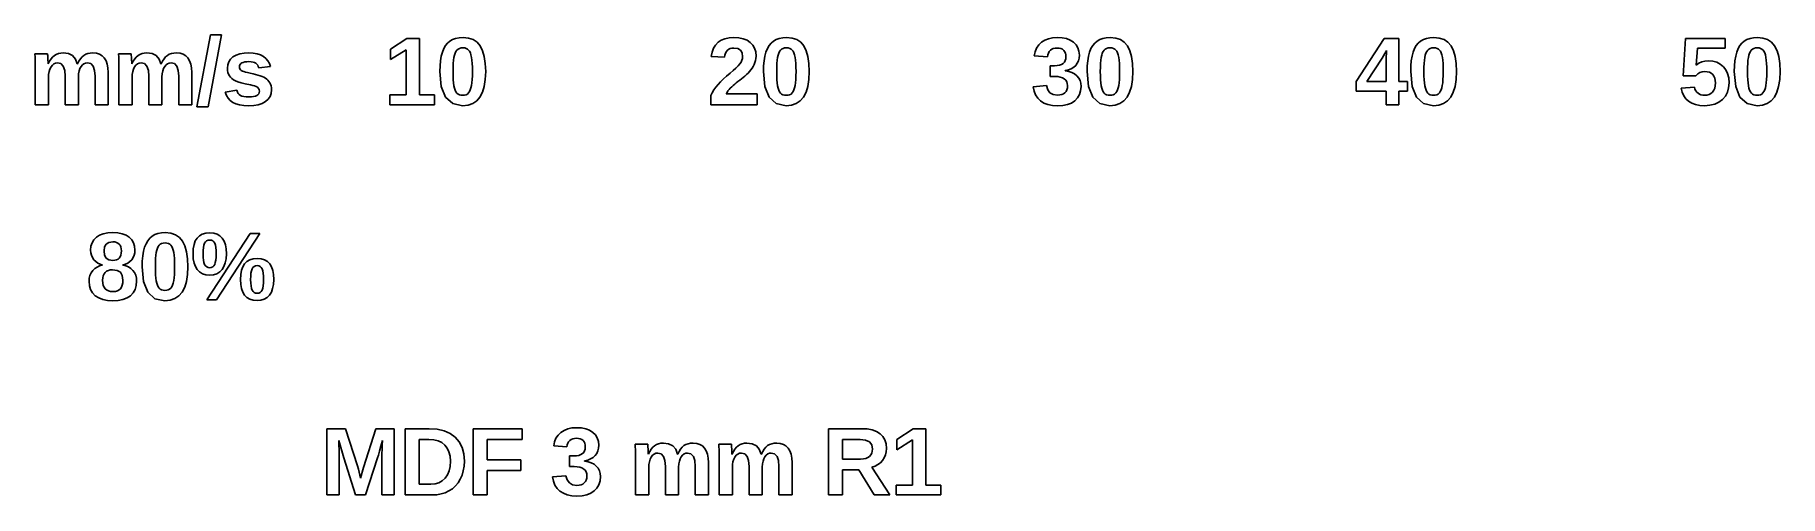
# Model space of a CAD drawing. Header units: metres. Extents: x -12.4 to 63.1, y -4.9 to 15.
import ezdxf

# ---------------------------------------------------------------- set-up
doc = ezdxf.new("R2010")
doc.units = ezdxf.units.M

msp = doc.modelspace()

# ---------------------------------------------------------------- linework, layer by layer
for p, q in [((-4.76077, 15.019), (-5.3528, 11.9166)), ((-4.85843, 11.9166), (-4.27661, 15.019)), ((-4.27661, 15.019), (-4.76077, 15.019)), ((3.73999, 14.8664), (3.02185, 14.4006)), ((3.02185, 14.4006), (3.02185, 13.951)), ((3.02185, 13.951), (3.70944, 14.3802)), ((3.70944, 14.3802), (3.70944, 12.4252)), ((4.28113, 14.8664), (3.73999, 14.8664)), ((4.28113, 12.4252), (4.28113, 14.8664)), ((5.33325, 14.4265), (5.2726, 14.2744)), ((5.40738, 14.5572), (5.33325, 14.4265)), ((5.49498, 14.6665), (5.40738, 14.5572)), ((5.59607, 14.7545), (5.49498, 14.6665)), ((5.71252, 14.8222), (5.59607, 14.7545)), ((5.8463, 14.8705), (5.71252, 14.8222)), ((5.99734, 14.8995), (5.8463, 14.8705)), ((5.85913, 14.309), (5.90021, 14.365)), ((5.90021, 14.365), (5.94972, 14.4072)), ((5.94972, 14.4072), (6.00981, 14.4374)), ((6.1657, 14.9091), (5.99734, 14.8995)), ((6.00981, 14.4374), (6.08044, 14.4555)), ((6.08044, 14.4555), (6.16162, 14.4616)), ((6.16162, 14.4616), (6.23816, 14.4556)), ((6.40295, 14.8861), (6.1657, 14.9091)), ((6.23816, 14.4556), (6.30504, 14.4377)), ((6.30504, 14.4377), (6.36226, 14.4078)), ((6.36226, 14.4078), (6.40981, 14.366)), ((6.60614, 14.8171), (6.40295, 14.8861)), ((6.40981, 14.366), (6.4496, 14.3104)), ((6.77524, 14.702), (6.60614, 14.8171)), ((6.91028, 14.5409), (6.77524, 14.702)), ((7.01352, 14.3337), (6.91028, 14.5409)), ((17.0048, 14.4428), (16.9428, 14.2789)), ((17.0918, 14.583), (17.0048, 14.4428)), ((17.2039, 14.6996), (17.0918, 14.583)), ((17.3398, 14.7913), (17.2039, 14.6996)), ((17.4981, 14.8568), (17.3398, 14.7913)), ((17.679, 14.8961), (17.4981, 14.8568)), ((17.5627, 14.2993), (17.6067, 14.3548)), ((17.6067, 14.3548), (17.6604, 14.3979)), ((17.6604, 14.3979), (17.725, 14.4288)), ((17.8824, 14.9091), (17.679, 14.8961)), ((17.725, 14.4288), (17.8003, 14.4473)), ((17.8003, 14.4473), (17.8864, 14.4534)), ((18.1008, 14.8959), (17.8824, 14.9091)), ((17.8864, 14.4534), (18.0511, 14.4301)), ((18.0511, 14.4301), (18.1687, 14.3599)), ((18.2923, 14.8563), (18.1008, 14.8959)), ((18.1687, 14.3599), (18.2393, 14.2429)), ((18.4568, 14.7901), (18.2923, 14.8563)), ((18.5944, 14.6976), (18.4568, 14.7901)), ((18.703, 14.5811), (18.5944, 14.6976)), ((18.7806, 14.4433), (18.703, 14.5811)), ((18.8271, 14.2841), (18.7806, 14.4433)), ((19.3333, 14.4265), (19.2726, 14.2744)), ((19.4074, 14.5572), (19.3333, 14.4265)), ((19.495, 14.6665), (19.4074, 14.5572)), ((19.5961, 14.7545), (19.495, 14.6665)), ((19.7125, 14.8222), (19.5961, 14.7545)), ((19.8463, 14.8705), (19.7125, 14.8222)), ((19.9973, 14.8995), (19.8463, 14.8705)), ((19.8591, 14.309), (19.9002, 14.365)), ((19.9002, 14.365), (19.9497, 14.4072)), ((19.9497, 14.4072), (20.0098, 14.4374)), ((20.1657, 14.9091), (19.9973, 14.8995)), ((20.0098, 14.4374), (20.0804, 14.4555)), ((20.0804, 14.4555), (20.1616, 14.4616)), ((20.1616, 14.4616), (20.2382, 14.4556)), ((20.403, 14.8861), (20.1657, 14.9091)), ((20.2382, 14.4556), (20.305, 14.4377)), ((20.305, 14.4377), (20.3623, 14.4078)), ((20.3623, 14.4078), (20.4098, 14.366)), ((20.6061, 14.8171), (20.403, 14.8861)), ((20.4098, 14.366), (20.4496, 14.3104)), ((20.7752, 14.702), (20.6061, 14.8171)), ((20.9103, 14.5409), (20.7752, 14.702)), ((21.0135, 14.3337), (20.9103, 14.5409)), ((30.9807, 14.4499), (30.9175, 14.2949)), ((31.071, 14.5848), (30.9807, 14.4499)), ((31.1886, 14.6996), (31.071, 14.5848)), ((31.3299, 14.7913), (31.1886, 14.6996)), ((31.4913, 14.8568), (31.3299, 14.7913)), ((31.6727, 14.8961), (31.4913, 14.8568)), ((31.5296, 14.3019), (31.5782, 14.3558)), ((31.5782, 14.3558), (31.6369, 14.3985)), ((31.6369, 14.3985), (31.7041, 14.429)), ((31.8742, 14.9091), (31.6727, 14.8961)), ((31.7041, 14.429), (31.7798, 14.4473)), ((31.7798, 14.4473), (31.8641, 14.4534)), ((31.8641, 14.4534), (31.953, 14.4472)), ((32.0868, 14.8965), (31.8742, 14.9091)), ((31.953, 14.4472), (32.0306, 14.4283)), ((32.0306, 14.4283), (32.097, 14.3968)), ((32.2748, 14.8585), (32.0868, 14.8965)), ((32.097, 14.3968), (32.1519, 14.3527)), ((32.1519, 14.3527), (32.1951, 14.2976)), ((32.4382, 14.7953), (32.2748, 14.8585)), ((32.5771, 14.7067), (32.4382, 14.7953)), ((32.6879, 14.5958), (32.5771, 14.7067)), ((32.7671, 14.4654), (32.6879, 14.5958)), ((32.8146, 14.3156), (32.7671, 14.4654)), ((33.3333, 14.4265), (33.2726, 14.2744)), ((33.4074, 14.5572), (33.3333, 14.4265)), ((33.495, 14.6665), (33.4074, 14.5572)), ((33.5961, 14.7545), (33.495, 14.6665)), ((33.7125, 14.8222), (33.5961, 14.7545)), ((33.8463, 14.8705), (33.7125, 14.8222)), ((33.9973, 14.8995), (33.8463, 14.8705)), ((33.8591, 14.309), (33.9002, 14.365)), ((33.9002, 14.365), (33.9497, 14.4072)), ((33.9497, 14.4072), (34.0098, 14.4374)), ((34.1657, 14.9091), (33.9973, 14.8995)), ((34.0098, 14.4374), (34.0804, 14.4555)), ((34.0804, 14.4555), (34.1616, 14.4616)), ((34.1616, 14.4616), (34.2382, 14.4556)), ((34.403, 14.8861), (34.1657, 14.9091)), ((34.2382, 14.4556), (34.305, 14.4377)), ((34.305, 14.4377), (34.3623, 14.4078)), ((34.3623, 14.4078), (34.4098, 14.366)), ((34.6061, 14.8171), (34.403, 14.8861)), ((34.4098, 14.366), (34.4496, 14.3104)), ((34.7752, 14.702), (34.6061, 14.8171)), ((34.9103, 14.5409), (34.7752, 14.702)), ((35.0135, 14.3337), (34.9103, 14.5409)), ((46.0106, 14.8664), (44.8001, 13.0131)), ((46.6494, 14.8664), (46.0106, 14.8664)), ((46.0906, 14.2864), (46.1224, 14.3497)), ((46.1224, 14.3497), (46.1202, 14.3257)), ((46.6494, 13.009), (46.6494, 14.8664)), ((47.3333, 14.4265), (47.2726, 14.2744)), ((47.4074, 14.5572), (47.3333, 14.4265)), ((47.495, 14.6665), (47.4074, 14.5572)), ((47.5961, 14.7545), (47.495, 14.6665)), ((47.7125, 14.8222), (47.5961, 14.7545)), ((47.8463, 14.8705), (47.7125, 14.8222)), ((47.9973, 14.8995), (47.8463, 14.8705)), ((47.8591, 14.309), (47.9002, 14.365)), ((47.9002, 14.365), (47.9497, 14.4072)), ((47.9497, 14.4072), (48.0098, 14.4374)), ((48.1657, 14.9091), (47.9973, 14.8995)), ((48.0098, 14.4374), (48.0804, 14.4555)), ((48.0804, 14.4555), (48.1616, 14.4616)), ((48.1616, 14.4616), (48.2382, 14.4556)), ((48.403, 14.8861), (48.1657, 14.9091)), ((48.2382, 14.4556), (48.305, 14.4377)), ((48.305, 14.4377), (48.3623, 14.4078)), ((48.3623, 14.4078), (48.4098, 14.366)), ((48.6061, 14.8171), (48.403, 14.8861)), ((48.4098, 14.366), (48.4496, 14.3104)), ((48.7752, 14.702), (48.6061, 14.8171)), ((48.9103, 14.5409), (48.7752, 14.702)), ((49.0135, 14.3337), (48.9103, 14.5409)), ((59.0483, 14.8664), (58.9486, 13.2532)), ((60.7714, 14.8664), (59.0483, 14.8664)), ((59.5203, 13.717), (59.5671, 14.4412)), ((59.5671, 14.4412), (60.7714, 14.4412)), ((60.7714, 14.4412), (60.7714, 14.8664)), ((61.3333, 14.4265), (61.2726, 14.2744)), ((61.4074, 14.5572), (61.3333, 14.4265)), ((61.495, 14.6665), (61.4074, 14.5572)), ((61.5961, 14.7545), (61.495, 14.6665)), ((61.7125, 14.8222), (61.5961, 14.7545)), ((61.8463, 14.8705), (61.7125, 14.8222)), ((61.9973, 14.8995), (61.8463, 14.8705)), ((61.8591, 14.309), (61.9002, 14.365)), ((61.9002, 14.365), (61.9497, 14.4072)), ((61.9497, 14.4072), (62.0098, 14.4374)), ((62.1657, 14.9091), (61.9973, 14.8995)), ((62.0098, 14.4374), (62.0804, 14.4555)), ((62.0804, 14.4555), (62.1616, 14.4616)), ((62.1616, 14.4616), (62.2382, 14.4556)), ((62.403, 14.8861), (62.1657, 14.9091)), ((62.2382, 14.4556), (62.305, 14.4377)), ((62.305, 14.4377), (62.3623, 14.4078)), ((62.3623, 14.4078), (62.4098, 14.366)), ((62.6061, 14.8171), (62.403, 14.8861)), ((62.4098, 14.366), (62.4496, 14.3104)), ((62.7752, 14.702), (62.6061, 14.8171)), ((62.9103, 14.5409), (62.7752, 14.702)), ((63.0135, 14.3337), (62.9103, 14.5409)), ((-11.8097, 14.2012), (-12.3549, 14.2012)), ((-12.3549, 14.2012), (-12.3519, 14.155)), ((-12.3519, 14.155), (-12.349, 14.1058)), ((-12.349, 14.1058), (-12.3463, 14.0537)), ((-12.3463, 14.0537), (-12.3437, 13.9987)), ((-12.3437, 13.9987), (-12.3415, 13.9383)), ((-12.3415, 13.9383), (-12.3399, 13.8698)), ((-12.3399, 13.8698), (-12.3389, 13.7934)), ((-12.3389, 13.7934), (-12.3386, 13.7089)), ((-12.3386, 13.7089), (-12.3386, 12)), ((-11.8064, 14.1738), (-11.8097, 14.2012)), ((-11.8025, 14.1302), (-11.8064, 14.1738)), ((-11.7982, 14.0705), (-11.8025, 14.1302)), ((-11.7934, 13.9947), (-11.7982, 14.0705)), ((-11.7889, 13.9173), (-11.7934, 13.9947)), ((-11.7858, 13.8531), (-11.7889, 13.9173)), ((-11.7838, 13.8019), (-11.7858, 13.8531)), ((-11.7832, 13.7638), (-11.7838, 13.8019)), ((-11.7751, 13.7638), (-11.7832, 13.7638)), ((-11.7189, 13.8813), (-11.7751, 13.7638)), ((-11.6563, 13.9815), (-11.7189, 13.8813)), ((-11.7057, 13.5427), (-11.6581, 13.6377)), ((-11.6581, 13.6377), (-11.5997, 13.7151)), ((-11.5872, 14.0644), (-11.6563, 13.9815)), ((-11.5997, 13.7151), (-11.5332, 13.7704)), ((-11.5116, 14.13), (-11.5872, 14.0644)), ((-11.5332, 13.7704), (-11.4588, 13.8036)), ((-11.4289, 14.1798), (-11.5116, 14.13)), ((-11.4588, 13.8036), (-11.3763, 13.8147)), ((-11.3385, 14.2154), (-11.4289, 14.1798)), ((-11.3763, 13.8147), (-11.2304, 13.7784)), ((-11.2402, 14.2368), (-11.3385, 14.2154)), ((-11.1342, 14.2439), (-11.2402, 14.2368)), ((-11.2304, 13.7784), (-11.1261, 13.6697)), ((-10.9068, 14.2139), (-11.1342, 14.2439)), ((-11.1261, 13.6697), (-11.0636, 13.4885)), ((-10.7289, 14.1239), (-10.9068, 14.2139)), ((-10.6006, 13.9738), (-10.7289, 14.1239)), ((-10.5219, 13.7638), (-10.6006, 13.9738)), ((-10.5097, 13.7638), (-10.5219, 13.7638)), ((-10.451, 13.8829), (-10.5097, 13.7638)), ((-10.3866, 13.984), (-10.451, 13.8829)), ((-10.4055, 13.5644), (-10.3581, 13.6529)), ((-10.3167, 14.067), (-10.3866, 13.984)), ((-10.3581, 13.6529), (-10.301, 13.7237)), ((-10.2412, 14.132), (-10.3167, 14.067)), ((-10.301, 13.7237), (-10.2363, 13.7742)), ((-10.1575, 14.181), (-10.2412, 14.132)), ((-10.2363, 13.7742), (-10.1642, 13.8046)), ((-10.1642, 13.8046), (-10.0845, 13.8147)), ((-10.0632, 14.2159), (-10.1575, 14.181)), ((-10.0845, 13.8147), (-9.93855, 13.7784)), ((-9.95813, 14.2369), (-10.0632, 14.2159)), ((-9.84242, 14.2439), (-9.95813, 14.2369)), ((-9.93855, 13.7784), (-9.83427, 13.6697)), ((-9.69124, 14.2302), (-9.84242, 14.2439)), ((-9.83427, 13.6697), (-9.77171, 13.4885)), ((-9.55913, 14.1892), (-9.69124, 14.2302)), ((-9.44609, 14.1209), (-9.55913, 14.1892)), ((-9.35213, 14.0252), (-9.44609, 14.1209)), ((-9.27826, 13.904), (-9.35213, 14.0252)), ((-9.22551, 13.759), (-9.27826, 13.904)), ((-9.19385, 13.5902), (-9.22551, 13.759)), ((-8.19165, 14.2012), (-8.73685, 14.2012)), ((-8.73685, 14.2012), (-8.73387, 14.155)), ((-8.73387, 14.155), (-8.73102, 14.1058)), ((-8.73102, 14.1058), (-8.72829, 14.0537)), ((-8.72829, 14.0537), (-8.72569, 13.9987)), ((-8.72569, 13.9987), (-8.72345, 13.9383)), ((-8.72345, 13.9383), (-8.72186, 13.8698)), ((-8.72186, 13.8698), (-8.7209, 13.7934)), ((-8.7209, 13.7934), (-8.72058, 13.7089)), ((-8.72058, 13.7089), (-8.72058, 12)), ((-8.18834, 14.1738), (-8.19165, 14.2012)), ((-8.18452, 14.1302), (-8.18834, 14.1738)), ((-8.18019, 14.0705), (-8.18452, 14.1302)), ((-8.17537, 13.9947), (-8.18019, 14.0705)), ((-8.17091, 13.9173), (-8.17537, 13.9947)), ((-8.16774, 13.8531), (-8.17091, 13.9173)), ((-8.16583, 13.8019), (-8.16774, 13.8531)), ((-8.16519, 13.7638), (-8.16583, 13.8019)), ((-8.15706, 13.7638), (-8.16519, 13.7638)), ((-8.10092, 13.8813), (-8.15706, 13.7638)), ((-8.0383, 13.9815), (-8.10092, 13.8813)), ((-8.08771, 13.5427), (-8.0401, 13.6377)), ((-8.0401, 13.6377), (-7.98167, 13.7151)), ((-7.96919, 14.0644), (-8.0383, 13.9815)), ((-7.98167, 13.7151), (-7.91522, 13.7704)), ((-7.8936, 14.13), (-7.96919, 14.0644)), ((-7.91522, 13.7704), (-7.84077, 13.8036)), ((-7.8109, 14.1798), (-7.8936, 14.13)), ((-7.84077, 13.8036), (-7.7583, 13.8147)), ((-7.72044, 14.2154), (-7.8109, 14.1798)), ((-7.7583, 13.8147), (-7.61235, 13.7784)), ((-7.62222, 14.2368), (-7.72044, 14.2154)), ((-7.51624, 14.2439), (-7.62222, 14.2368)), ((-7.61235, 13.7784), (-7.50809, 13.6697)), ((-7.28876, 14.2139), (-7.51624, 14.2439)), ((-7.50809, 13.6697), (-7.44553, 13.4885)), ((-7.11087, 14.1239), (-7.28876, 14.2139)), ((-6.98257, 13.9738), (-7.11087, 14.1239)), ((-6.90387, 13.7638), (-6.98257, 13.9738)), ((-6.89166, 13.7638), (-6.90387, 13.7638)), ((-6.83293, 13.8829), (-6.89166, 13.7638)), ((-6.7686, 13.984), (-6.83293, 13.8829)), ((-6.78748, 13.5644), (-6.74011, 13.6529)), ((-6.69868, 14.067), (-6.7686, 13.984)), ((-6.74011, 13.6529), (-6.68295, 13.7237)), ((-6.62317, 14.132), (-6.69868, 14.067)), ((-6.68295, 13.7237), (-6.6183, 13.7742)), ((-6.53949, 14.181), (-6.62317, 14.132)), ((-6.6183, 13.7742), (-6.54616, 13.8046)), ((-6.54616, 13.8046), (-6.46651, 13.8147)), ((-6.44514, 14.2159), (-6.53949, 14.181)), ((-6.46651, 13.8147), (-6.32053, 13.7784)), ((-6.34012, 14.2369), (-6.44514, 14.2159)), ((-6.22441, 14.2439), (-6.34012, 14.2369)), ((-6.32053, 13.7784), (-6.21626, 13.6697)), ((-6.07323, 14.2302), (-6.22441, 14.2439)), ((-6.21626, 13.6697), (-6.1537, 13.4885)), ((-5.94112, 14.1892), (-6.07323, 14.2302)), ((-5.82808, 14.1209), (-5.94112, 14.1892)), ((-5.73412, 14.0252), (-5.82808, 14.1209)), ((-5.66025, 13.904), (-5.73412, 14.0252)), ((-5.60748, 13.759), (-5.66025, 13.904)), ((-5.57584, 13.5902), (-5.60748, 13.759)), ((-4.01384, 13.7256), (-4.02904, 13.5766)), ((-3.96825, 13.8571), (-4.01384, 13.7256)), ((-3.89227, 13.9712), (-3.96825, 13.8571)), ((-3.7859, 14.0679), (-3.89227, 13.9712)), ((-3.6517, 14.1449), (-3.7859, 14.0679)), ((-3.49219, 14.1999), (-3.6517, 14.1449)), ((-3.50415, 13.6377), (-3.49779, 13.6943)), ((-3.49925, 13.5923), (-3.50415, 13.6377)), ((-3.48457, 13.552), (-3.49925, 13.5923)), ((-3.49779, 13.6943), (-3.47873, 13.7422)), ((-3.30737, 14.2329), (-3.49219, 14.1999)), ((-3.47873, 13.7422), (-3.44695, 13.7813)), ((-3.44695, 13.7813), (-3.40245, 13.8116)), ((-3.40245, 13.8116), (-3.34523, 13.8343)), ((-3.34523, 13.8343), (-3.27528, 13.8505)), ((-3.09726, 14.2439), (-3.30737, 14.2329)), ((-3.27528, 13.8505), (-3.19263, 13.8602)), ((-3.19263, 13.8602), (-3.09726, 13.8635)), ((-2.91055, 14.2344), (-3.09726, 14.2439)), ((-3.09726, 13.8635), (-3.00052, 13.8593)), ((-3.00052, 13.8593), (-2.91776, 13.8469)), ((-2.91776, 13.8469), (-2.84897, 13.8263)), ((-2.74304, 14.2058), (-2.91055, 14.2344)), ((-2.84897, 13.8263), (-2.79417, 13.7973)), ((-2.79417, 13.7973), (-2.75081, 13.76)), ((-2.75081, 13.76), (-2.71634, 13.7142)), ((-2.59473, 14.1581), (-2.74304, 14.2058)), ((-2.71634, 13.7142), (-2.69077, 13.6599)), ((-2.69077, 13.6599), (-2.67412, 13.597)), ((-2.67412, 13.597), (-2.16756, 13.6499)), ((-2.46561, 14.0913), (-2.59473, 14.1581)), ((-2.35735, 14.0065), (-2.46561, 14.0913)), ((-2.27158, 13.9047), (-2.35735, 14.0065)), ((-2.20831, 13.7858), (-2.27158, 13.9047)), ((-2.16756, 13.6499), (-2.20831, 13.7858)), ((5.17152, 13.6797), (5.16478, 13.4342)), ((5.19174, 13.9016), (5.17152, 13.6797)), ((5.22543, 14.0998), (5.19174, 13.9016)), ((5.2726, 14.2744), (5.22543, 14.0998)), ((5.73643, 13.4342), (5.73878, 13.6215)), ((5.73878, 13.6215), (5.74583, 13.7864)), ((5.74583, 13.7864), (5.7576, 13.9292)), ((5.7576, 13.9292), (5.77405, 14.0496)), ((5.77405, 14.0496), (5.79605, 14.1513)), ((5.79605, 14.1513), (5.82442, 14.2378)), ((5.82442, 14.2378), (5.85913, 14.309)), ((6.4496, 14.3104), (6.48355, 14.2393)), ((6.48355, 14.2393), (6.51164, 14.1527)), ((6.51164, 14.1527), (6.53389, 14.0506)), ((6.53389, 14.0506), (6.55081, 13.9297)), ((6.55081, 13.9297), (6.5629, 13.7867)), ((6.5629, 13.7867), (6.57014, 13.6215)), ((6.57014, 13.6215), (6.57256, 13.4342)), ((7.08725, 14.0802), (7.01352, 14.3337)), ((7.1315, 13.7803), (7.08725, 14.0802)), ((7.14626, 13.4342), (7.1315, 13.7803)), ((16.9428, 14.2789), (16.9059, 14.0913)), ((16.9059, 14.0913), (17.4816, 14.0588)), ((17.4816, 14.0588), (17.5001, 14.1513)), ((17.5001, 14.1513), (17.5271, 14.2314)), ((17.5271, 14.2314), (17.5627, 14.2993)), ((18.07, 13.6832), (17.9757, 13.5878)), ((18.1418, 13.7679), (18.07, 13.6832)), ((18.1947, 13.8468), (18.1418, 13.7679)), ((18.2325, 13.925), (18.1947, 13.8468)), ((18.2552, 14.0024), (18.2325, 13.925)), ((18.2393, 14.2429), (18.2628, 14.0791)), ((18.2628, 14.0791), (18.2552, 14.0024)), ((18.6727, 13.583), (18.7208, 13.6596)), ((18.7208, 13.6596), (18.7633, 13.7394)), ((18.7633, 13.7394), (18.798, 13.8232)), ((18.798, 13.8232), (18.8228, 13.9118)), ((18.8228, 13.9118), (18.8376, 14.0052)), ((18.8426, 14.1035), (18.8271, 14.2841)), ((18.8376, 14.0052), (18.8426, 14.1035)), ((19.1715, 13.6797), (19.1648, 13.4342)), ((19.1917, 13.9016), (19.1715, 13.6797)), ((19.2254, 14.0998), (19.1917, 13.9016)), ((19.2726, 14.2744), (19.2254, 14.0998)), ((19.7364, 13.4342), (19.7388, 13.6215)), ((19.7388, 13.6215), (19.7458, 13.7864)), ((19.7458, 13.7864), (19.7576, 13.9292)), ((19.7576, 13.9292), (19.774, 14.0496)), ((19.774, 14.0496), (19.7961, 14.1513)), ((19.7961, 14.1513), (19.8244, 14.2378)), ((19.8244, 14.2378), (19.8591, 14.309)), ((20.4496, 14.3104), (20.4836, 14.2393)), ((20.4836, 14.2393), (20.5116, 14.1527)), ((20.5116, 14.1527), (20.5339, 14.0506)), ((20.5339, 14.0506), (20.5508, 13.9297)), ((20.5508, 13.9297), (20.5629, 13.7867)), ((20.5629, 13.7867), (20.5701, 13.6215)), ((20.5701, 13.6215), (20.5726, 13.4342)), ((21.0872, 14.0802), (21.0135, 14.3337)), ((21.1315, 13.7803), (21.0872, 14.0802)), ((21.1463, 13.4342), (21.1315, 13.7803)), ((30.9175, 14.2949), (30.8815, 14.1198)), ((30.8815, 14.1198), (31.4531, 14.0791)), ((31.4531, 14.0791), (31.4671, 14.1635)), ((31.4671, 14.1635), (31.4926, 14.2378)), ((31.4926, 14.2378), (31.5296, 14.3019)), ((31.7563, 13.6865), (31.5691, 13.6865)), ((31.5691, 13.6865), (31.5691, 13.2247)), ((31.8717, 13.6928), (31.7563, 13.6865)), ((31.9719, 13.7117), (31.8717, 13.6928)), ((32.0568, 13.7431), (31.9719, 13.7117)), ((32.1265, 13.7872), (32.0568, 13.7431)), ((32.1808, 13.8429), (32.1265, 13.7872)), ((32.2196, 13.9095), (32.1808, 13.8429)), ((32.1951, 14.2976), (32.226, 14.233)), ((32.2429, 13.9869), (32.2196, 13.9095)), ((32.226, 14.233), (32.2444, 14.1588)), ((32.2506, 14.0751), (32.2429, 13.9869)), ((32.2444, 14.1588), (32.2506, 14.0751)), ((32.4802, 13.5609), (32.5852, 13.6256)), ((32.5852, 13.6256), (32.6727, 13.7048)), ((32.6727, 13.7048), (32.7417, 13.7972)), ((32.7417, 13.7972), (32.791, 13.9016)), ((32.791, 13.9016), (32.8205, 14.018)), ((32.8304, 14.1463), (32.8146, 14.3156)), ((32.8205, 14.018), (32.8304, 14.1463)), ((33.1715, 13.6797), (33.1648, 13.4342)), ((33.1917, 13.9016), (33.1715, 13.6797)), ((33.2254, 14.0998), (33.1917, 13.9016)), ((33.2726, 14.2744), (33.2254, 14.0998)), ((33.7364, 13.4342), (33.7388, 13.6215)), ((33.7388, 13.6215), (33.7458, 13.7864)), ((33.7458, 13.7864), (33.7576, 13.9292)), ((33.7576, 13.9292), (33.774, 14.0496)), ((33.774, 14.0496), (33.7961, 14.1513)), ((33.7961, 14.1513), (33.8244, 14.2378)), ((33.8244, 14.2378), (33.8591, 14.309)), ((34.4496, 14.3104), (34.4836, 14.2393)), ((34.4836, 14.2393), (34.5116, 14.1527)), ((34.5116, 14.1527), (34.5339, 14.0506)), ((34.5339, 14.0506), (34.5508, 13.9297)), ((34.5508, 13.9297), (34.5629, 13.7867)), ((34.5629, 13.7867), (34.5701, 13.6215)), ((34.5701, 13.6215), (34.5726, 13.4342)), ((35.0872, 14.0802), (35.0135, 14.3337)), ((35.1315, 13.7803), (35.0872, 14.0802)), ((35.1463, 13.4342), (35.1315, 13.7803)), ((45.266, 13.009), (45.9312, 14.0201)), ((45.9312, 14.0201), (45.995, 14.1216)), ((45.995, 14.1216), (46.0482, 14.2103)), ((46.0482, 14.2103), (46.0906, 14.2864)), ((46.1046, 14.003), (46.1041, 13.9469)), ((46.1041, 13.9469), (46.1041, 13.009)), ((46.1059, 14.0613), (46.1046, 14.003)), ((46.1081, 14.122), (46.1059, 14.0613)), ((46.1112, 14.1849), (46.1081, 14.122)), ((46.1146, 14.2433), (46.1112, 14.1849)), ((46.1176, 14.2902), (46.1146, 14.2433)), ((46.1202, 14.3257), (46.1176, 14.2902)), ((47.1715, 13.6797), (47.1648, 13.4342)), ((47.1917, 13.9016), (47.1715, 13.6797)), ((47.2254, 14.0998), (47.1917, 13.9016)), ((47.2726, 14.2744), (47.2254, 14.0998)), ((47.7364, 13.4342), (47.7388, 13.6215)), ((47.7388, 13.6215), (47.7458, 13.7864)), ((47.7458, 13.7864), (47.7576, 13.9292)), ((47.7576, 13.9292), (47.774, 14.0496)), ((47.774, 14.0496), (47.7961, 14.1513)), ((47.7961, 14.1513), (47.8244, 14.2378)), ((47.8244, 14.2378), (47.8591, 14.309)), ((48.4496, 14.3104), (48.4836, 14.2393)), ((48.4836, 14.2393), (48.5116, 14.1527)), ((48.5116, 14.1527), (48.5339, 14.0506)), ((48.5339, 14.0506), (48.5508, 13.9297)), ((48.5508, 13.9297), (48.5629, 13.7867)), ((48.5629, 13.7867), (48.5701, 13.6215)), ((48.5701, 13.6215), (48.5726, 13.4342)), ((49.0872, 14.0802), (49.0135, 14.3337)), ((49.1315, 13.7803), (49.0872, 14.0802)), ((49.1463, 13.4342), (49.1315, 13.7803)), ((59.6305, 13.7971), (59.5203, 13.717)), ((59.7537, 13.8543), (59.6305, 13.7971)), ((59.8899, 13.8887), (59.7537, 13.8543)), ((60.039, 13.9001), (59.8899, 13.8887)), ((60.2332, 13.8842), (60.039, 13.9001)), ((60.407, 13.8365), (60.2332, 13.8842)), ((60.5603, 13.757), (60.407, 13.8365)), ((60.6931, 13.6458), (60.5603, 13.757)), ((60.8003, 13.5072), (60.6931, 13.6458)), ((61.1715, 13.6797), (61.1648, 13.4342)), ((61.1917, 13.9016), (61.1715, 13.6797)), ((61.2254, 14.0998), (61.1917, 13.9016)), ((61.2726, 14.2744), (61.2254, 14.0998)), ((61.7364, 13.4342), (61.7388, 13.6215)), ((61.7388, 13.6215), (61.7458, 13.7864)), ((61.7458, 13.7864), (61.7576, 13.9292)), ((61.7576, 13.9292), (61.774, 14.0496)), ((61.774, 14.0496), (61.7961, 14.1513)), ((61.7961, 14.1513), (61.8244, 14.2378)), ((61.8244, 14.2378), (61.8591, 14.309)), ((62.4496, 14.3104), (62.4836, 14.2393)), ((62.4836, 14.2393), (62.5116, 14.1527)), ((62.5116, 14.1527), (62.5339, 14.0506)), ((62.5339, 14.0506), (62.5508, 13.9297)), ((62.5508, 13.9297), (62.5629, 13.7867)), ((62.5629, 13.7867), (62.5701, 13.6215)), ((62.5701, 13.6215), (62.5726, 13.4342)), ((63.0872, 14.0802), (63.0135, 14.3337)), ((63.1315, 13.7803), (63.0872, 14.0802)), ((63.1463, 13.4342), (63.1315, 13.7803)), ((-11.7669, 13.1799), (-11.7601, 13.3138)), ((-11.7669, 12), (-11.7669, 13.1799)), ((-11.7601, 13.3138), (-11.7397, 13.4347)), ((-11.7397, 13.4347), (-11.7057, 13.5427)), ((-11.0636, 13.4885), (-11.0427, 13.2348)), ((-11.0427, 13.2348), (-11.0427, 12)), ((-10.4751, 13.2064), (-10.464, 13.3411)), ((-10.4751, 12), (-10.4751, 13.2064)), ((-10.464, 13.3411), (-10.4408, 13.4604)), ((-10.4408, 13.4604), (-10.4055, 13.5644)), ((-9.77171, 13.4885), (-9.75087, 13.2348)), ((-9.75087, 13.2348), (-9.75087, 12)), ((-9.18329, 13.3976), (-9.19385, 13.5902)), ((-9.18329, 12), (-9.18329, 13.3976)), ((-8.14891, 13.1799), (-8.14211, 13.3138)), ((-8.14891, 12), (-8.14891, 13.1799)), ((-8.14211, 13.3138), (-8.1217, 13.4347)), ((-8.1217, 13.4347), (-8.08771, 13.5427)), ((-7.44553, 13.4885), (-7.42468, 13.2348)), ((-7.42468, 13.2348), (-7.42468, 12)), ((-6.8571, 13.2064), (-6.84596, 13.3411)), ((-6.8571, 12), (-6.8571, 13.2064)), ((-6.84596, 13.3411), (-6.82275, 13.4604)), ((-6.82275, 13.4604), (-6.78748, 13.5644)), ((-6.1537, 13.4885), (-6.13284, 13.2348)), ((-6.13284, 13.2348), (-6.13284, 12)), ((-5.56528, 13.3976), (-5.57584, 13.5902)), ((-5.56528, 12), (-5.56528, 13.3976)), ((-4.02904, 13.5766), (-4.0235, 13.4848)), ((-4.0235, 13.4848), (-4.00691, 13.4004)), ((-4.00691, 13.4004), (-3.97925, 13.3235)), ((-3.97925, 13.3235), (-3.94054, 13.2542)), ((-3.94054, 13.2542), (-3.89127, 13.1916)), ((-3.89127, 13.1916), (-3.83194, 13.1352)), ((-3.83194, 13.1352), (-3.76259, 13.0848)), ((-3.76259, 13.0848), (-3.6832, 13.0406)), ((-3.6832, 13.0406), (-3.57906, 12.9986)), ((-3.57906, 12.9986), (-3.4355, 12.9549)), ((-3.46008, 13.5166), (-3.48457, 13.552)), ((-3.42583, 13.4861), (-3.46008, 13.5166)), ((-3.4355, 12.9549), (-3.25253, 12.9096)), ((-3.37997, 13.4593), (-3.42583, 13.4861)), ((-3.32079, 13.435), (-3.37997, 13.4593)), ((-3.24825, 13.4131), (-3.32079, 13.435)), ((-3.25253, 12.9096), (-3.03015, 12.8626)), ((-3.16235, 13.3936), (-3.24825, 13.4131)), ((-3.0368, 13.3669), (-3.16235, 13.3936)), ((-2.9185, 13.3399), (-3.0368, 13.3669)), ((-3.03015, 12.8626), (-2.93205, 12.84)), ((-2.93205, 12.84), (-2.84933, 12.815)), ((-2.80743, 13.3125), (-2.9185, 13.3399)), ((-2.70363, 13.2847), (-2.80743, 13.3125)), ((-2.60838, 13.2554), (-2.70363, 13.2847)), ((-2.52307, 13.2234), (-2.60838, 13.2554)), ((-2.44766, 13.1888), (-2.52307, 13.2234)), ((-2.38219, 13.1515), (-2.44766, 13.1888)), ((-2.32471, 13.1101), (-2.38219, 13.1515)), ((-2.27335, 13.0632), (-2.32471, 13.1101)), ((-2.22807, 13.0109), (-2.27335, 13.0632)), ((-2.18892, 12.9531), (-2.22807, 13.0109)), ((-2.15733, 12.8883), (-2.18892, 12.9531)), ((-2.13477, 12.815), (-2.15733, 12.8883)), ((5.16478, 13.4342), (5.22632, 12.789)), ((5.73891, 13.2487), (5.73643, 13.4342)), ((5.74635, 13.0846), (5.73891, 13.2487)), ((5.75874, 12.942), (5.74635, 13.0846)), ((5.77609, 12.8208), (5.75874, 12.942)), ((6.55023, 12.9528), (6.53287, 12.832)), ((6.56264, 13.0935), (6.55023, 12.9528)), ((6.57008, 13.2539), (6.56264, 13.0935)), ((6.57256, 13.4342), (6.57008, 13.2539)), ((7.08395, 12.7959), (7.13068, 13.0931)), ((7.13068, 13.0931), (7.14626, 13.4342)), ((17.1998, 12.8768), (17.1025, 12.7591)), ((17.3098, 12.9951), (17.1998, 12.8768)), ((17.433, 13.1158), (17.3098, 12.9951)), ((17.5697, 13.2392), (17.433, 13.1158)), ((17.7196, 13.3651), (17.5697, 13.2392)), ((17.8589, 13.4818), (17.7196, 13.3651)), ((17.8542, 12.8336), (17.9206, 12.8909)), ((17.9757, 13.5878), (17.8589, 13.4818)), ((17.9206, 12.8909), (17.9902, 12.948)), ((17.9902, 12.948), (18.062, 13.0053)), ((18.062, 13.0053), (18.1349, 13.0635)), ((18.1349, 13.0635), (18.209, 13.1223)), ((18.209, 13.1223), (18.2842, 13.182)), ((18.2842, 13.182), (18.3582, 13.2431)), ((18.3582, 13.2431), (18.4289, 13.3063)), ((18.4289, 13.3063), (18.4961, 13.3717)), ((18.4961, 13.3717), (18.5598, 13.4393)), ((18.5598, 13.4393), (18.6191, 13.5096)), ((18.6191, 13.5096), (18.6727, 13.583)), ((19.1648, 13.4342), (19.2263, 12.789)), ((19.7389, 13.2487), (19.7364, 13.4342)), ((19.7464, 13.0846), (19.7389, 13.2487)), ((19.7587, 12.942), (19.7464, 13.0846)), ((19.7761, 12.8208), (19.7587, 12.942)), ((20.5502, 12.9528), (20.5329, 12.832)), ((20.5626, 13.0935), (20.5502, 12.9528)), ((20.5701, 13.2539), (20.5626, 13.0935)), ((20.5726, 13.4342), (20.5701, 13.2539)), ((21.084, 12.7959), (21.1307, 13.0931)), ((21.1307, 13.0931), (21.1463, 13.4342)), ((31.5691, 13.2247), (31.7685, 13.2247)), ((31.7685, 13.2247), (31.8964, 13.2183)), ((31.8964, 13.2183), (32.0075, 13.1992)), ((32.0075, 13.1992), (32.1018, 13.1675)), ((32.1018, 13.1675), (32.1794, 13.123)), ((32.1794, 13.123), (32.2399, 13.0665)), ((32.2181, 13.4749), (32.3579, 13.5107)), ((32.2181, 13.4668), (32.2181, 13.4749)), ((32.3734, 13.4387), (32.2181, 13.4668)), ((32.2399, 13.0665), (32.2831, 12.9989)), ((32.2831, 12.9989), (32.3091, 12.92)), ((32.3091, 12.92), (32.3177, 12.83)), ((32.3579, 13.5107), (32.4802, 13.5609)), ((32.5097, 13.3933), (32.3734, 13.4387)), ((32.6271, 13.3304), (32.5097, 13.3933)), ((32.7256, 13.2501), (32.6271, 13.3304)), ((32.8035, 13.1549), (32.7256, 13.2501)), ((32.8591, 13.0474), (32.8035, 13.1549)), ((32.8925, 12.9276), (32.8591, 13.0474)), ((32.9036, 12.7954), (32.8925, 12.9276)), ((33.1648, 13.4342), (33.2263, 12.789)), ((33.7389, 13.2487), (33.7364, 13.4342)), ((33.7464, 13.0846), (33.7389, 13.2487)), ((33.7587, 12.942), (33.7464, 13.0846)), ((33.7761, 12.8208), (33.7587, 12.942)), ((34.5502, 12.9528), (34.5329, 12.832)), ((34.5626, 13.0935), (34.5502, 12.9528)), ((34.5701, 13.2539), (34.5626, 13.0935)), ((34.5726, 13.4342), (34.5701, 13.2539)), ((35.084, 12.7959), (35.1307, 13.0931)), ((35.1307, 13.0931), (35.1463, 13.4342)), ((44.8001, 13.0131), (44.8001, 12.5838)), ((46.1041, 13.009), (45.266, 13.009)), ((47.0318, 13.009), (46.6494, 13.009)), ((47.0318, 12.5838), (47.0318, 13.009)), ((47.1648, 13.4342), (47.2263, 12.789)), ((47.7389, 13.2487), (47.7364, 13.4342)), ((47.7464, 13.0846), (47.7389, 13.2487)), ((47.7587, 12.942), (47.7464, 13.0846)), ((47.7761, 12.8208), (47.7587, 12.942)), ((48.5502, 12.9528), (48.5329, 12.832)), ((48.5626, 13.0935), (48.5502, 12.9528)), ((48.5701, 13.2539), (48.5626, 13.0935)), ((48.5726, 13.4342), (48.5701, 13.2539)), ((49.084, 12.7959), (49.1307, 13.0931)), ((49.1307, 13.0931), (49.1463, 13.4342)), ((58.9486, 13.2532), (59.506, 13.2532)), ((59.506, 13.2532), (59.5868, 13.3342)), ((59.5868, 13.3342), (59.6784, 13.392)), ((59.6784, 13.392), (59.781, 13.4267)), ((59.781, 13.4267), (59.8946, 13.4383)), ((59.8946, 13.4383), (59.9964, 13.4298)), ((59.9964, 13.4298), (60.0863, 13.4045)), ((60.0863, 13.4045), (60.1643, 13.3622)), ((60.1643, 13.3622), (60.2303, 13.303)), ((60.2303, 13.303), (60.2828, 13.2297)), ((60.2828, 13.2297), (60.3203, 13.1451)), ((60.3203, 13.1451), (60.3428, 13.0491)), ((60.3503, 12.9419), (60.3423, 12.8212)), ((60.3428, 13.0491), (60.3503, 12.9419)), ((60.8769, 13.3457), (60.8003, 13.5072)), ((60.9229, 13.1614), (60.8769, 13.3457)), ((60.9205, 12.7379), (60.9382, 12.9541)), ((60.9382, 12.9541), (60.9229, 13.1614)), ((61.1648, 13.4342), (61.2263, 12.789)), ((61.7389, 13.2487), (61.7364, 13.4342)), ((61.7464, 13.0846), (61.7389, 13.2487)), ((61.7587, 12.942), (61.7464, 13.0846)), ((61.7761, 12.8208), (61.7587, 12.942)), ((62.5502, 12.9528), (62.5329, 12.832)), ((62.5626, 13.0935), (62.5502, 12.9528)), ((62.5701, 13.2539), (62.5626, 13.0935)), ((62.5726, 13.4342), (62.5701, 13.2539)), ((63.084, 12.7959), (63.1307, 13.0931)), ((63.1307, 13.0931), (63.1463, 13.4342)), ((-3.61401, 12.6245), (-4.11649, 12.5493)), ((-4.11649, 12.5493), (-4.06671, 12.4077)), ((-4.06671, 12.4077), (-3.99672, 12.2861)), ((-3.99672, 12.2861), (-3.90651, 12.1844)), ((-3.90651, 12.1844), (-3.79608, 12.1027)), ((-3.79608, 12.1027), (-3.66226, 12.04)), ((-3.58878, 12.5519), (-3.61401, 12.6245)), ((-3.55579, 12.4908), (-3.58878, 12.5519)), ((-3.51503, 12.4411), (-3.55579, 12.4908)), ((-3.46654, 12.4028), (-3.51503, 12.4411)), ((-3.4044, 12.3743), (-3.46654, 12.4028)), ((-3.32285, 12.354), (-3.4044, 12.3743)), ((-3.22182, 12.3418), (-3.32285, 12.354)), ((-3.10133, 12.3377), (-3.22182, 12.3418)), ((-2.98944, 12.3415), (-3.10133, 12.3377)), ((-2.89383, 12.353), (-2.98944, 12.3415)), ((-2.81448, 12.372), (-2.89383, 12.353)), ((-2.84933, 12.815), (-2.782, 12.7876)), ((-2.75142, 12.3987), (-2.81448, 12.372)), ((-2.782, 12.7876), (-2.73006, 12.7578)), ((-2.70335, 12.4336), (-2.75142, 12.3987)), ((-2.73006, 12.7578), (-2.69135, 12.724)), ((-2.66902, 12.4771), (-2.70335, 12.4336)), ((-2.69135, 12.724), (-2.66368, 12.6848)), ((-2.64842, 12.5292), (-2.66902, 12.4771)), ((-2.66368, 12.6848), (-2.64709, 12.6401)), ((-2.64156, 12.59), (-2.64842, 12.5292)), ((-2.64709, 12.6401), (-2.64156, 12.59)), ((-2.52136, 12.0617), (-2.37813, 12.1414)), ((-2.37813, 12.1414), (-2.26376, 12.241)), ((-2.26376, 12.241), (-2.18207, 12.3578)), ((-2.18207, 12.3578), (-2.13306, 12.4917)), ((-2.12123, 12.7332), (-2.13477, 12.815)), ((-2.13306, 12.4917), (-2.11671, 12.6429)), ((-2.11671, 12.6429), (-2.12123, 12.7332)), ((3.70944, 12.4252), (2.99947, 12.4252)), ((2.99947, 12.4252), (2.99947, 12)), ((4.93822, 12.4252), (4.28113, 12.4252)), ((4.93822, 12), (4.93822, 12.4252)), ((5.22632, 12.789), (5.41093, 12.328)), ((5.41093, 12.328), (5.71864, 12.0515)), ((5.79886, 12.7183), (5.77609, 12.8208)), ((5.82747, 12.6314), (5.79886, 12.7183)), ((5.86194, 12.5601), (5.82747, 12.6314)), ((5.90224, 12.5045), (5.86194, 12.5601)), ((5.95036, 12.4627), (5.90224, 12.5045)), ((6.00829, 12.4328), (5.95036, 12.4627)), ((6.07599, 12.4149), (6.00829, 12.4328)), ((6.15349, 12.4089), (6.07599, 12.4149)), ((6.23022, 12.4152), (6.15349, 12.4089)), ((6.29767, 12.4341), (6.23022, 12.4152)), ((6.35583, 12.4655), (6.29767, 12.4341)), ((6.40471, 12.5096), (6.35583, 12.4655)), ((6.44591, 12.5675), (6.40471, 12.5096)), ((6.481, 12.6406), (6.44591, 12.5675)), ((6.50999, 12.7287), (6.481, 12.6406)), ((6.53287, 12.832), (6.50999, 12.7287)), ((6.58553, 12.0529), (6.75687, 12.1699)), ((6.75687, 12.1699), (6.89705, 12.3336)), ((6.89705, 12.3336), (7.00607, 12.5428)), ((7.00607, 12.5428), (7.08395, 12.7959)), ((16.9433, 12.519), (16.8815, 12.3967)), ((16.8815, 12.3967), (16.8815, 12)), ((17.017, 12.6398), (16.9433, 12.519)), ((17.1025, 12.7591), (17.017, 12.6398)), ((17.5569, 12.4699), (17.5891, 12.535)), ((18.8874, 12.4699), (17.5569, 12.4699)), ((17.5891, 12.535), (17.6288, 12.5981)), ((17.6288, 12.5981), (17.6761, 12.6591)), ((17.6761, 12.6591), (17.7308, 12.7181)), ((17.7308, 12.7181), (17.7909, 12.776)), ((17.7909, 12.776), (17.8542, 12.8336)), ((18.8874, 12), (18.8874, 12.4699)), ((19.2263, 12.789), (19.4109, 12.328)), ((19.4109, 12.328), (19.7186, 12.0515)), ((19.7989, 12.7183), (19.7761, 12.8208)), ((19.8275, 12.6314), (19.7989, 12.7183)), ((19.8619, 12.5601), (19.8275, 12.6314)), ((19.9022, 12.5045), (19.8619, 12.5601)), ((19.9504, 12.4627), (19.9022, 12.5045)), ((20.0083, 12.4328), (19.9504, 12.4627)), ((20.076, 12.4149), (20.0083, 12.4328)), ((20.1535, 12.4089), (20.076, 12.4149)), ((20.2302, 12.4152), (20.1535, 12.4089)), ((20.2977, 12.4341), (20.2302, 12.4152)), ((20.3558, 12.4655), (20.2977, 12.4341)), ((20.4047, 12.5096), (20.3558, 12.4655)), ((20.4459, 12.5675), (20.4047, 12.5096)), ((20.481, 12.6406), (20.4459, 12.5675)), ((20.51, 12.7287), (20.481, 12.6406)), ((20.5329, 12.832), (20.51, 12.7287)), ((20.5855, 12.0529), (20.7569, 12.1699)), ((20.7569, 12.1699), (20.897, 12.3336)), ((20.897, 12.3336), (21.0061, 12.5428)), ((21.0061, 12.5428), (21.084, 12.7959)), ((31.4145, 12.83), (30.8326, 12.7792)), ((30.8326, 12.7792), (30.8701, 12.5905)), ((30.8701, 12.5905), (30.9359, 12.4254)), ((30.9359, 12.4254), (31.0299, 12.2838)), ((31.0299, 12.2838), (31.1521, 12.1658)), ((31.1521, 12.1658), (31.3002, 12.0728)), ((31.4645, 12.6494), (31.4145, 12.83)), ((31.5594, 12.5203), (31.4645, 12.6494)), ((31.6994, 12.4429), (31.5594, 12.5203)), ((31.8844, 12.4171), (31.6994, 12.4429)), ((31.9814, 12.4234), (31.8844, 12.4171)), ((32.067, 12.4425), (31.9814, 12.4234)), ((32.1411, 12.4743), (32.067, 12.4425)), ((32.2038, 12.5188), (32.1411, 12.4743)), ((32.2536, 12.5764), (32.2038, 12.5188)), ((32.2892, 12.6474), (32.2536, 12.5764)), ((32.3106, 12.732), (32.2892, 12.6474)), ((32.3177, 12.83), (32.3106, 12.732)), ((32.4929, 12.0768), (32.6391, 12.1729)), ((32.6391, 12.1729), (32.7549, 12.2942)), ((32.7549, 12.2942), (32.8375, 12.4384)), ((32.8375, 12.4384), (32.8871, 12.6055)), ((32.8871, 12.6055), (32.9036, 12.7954)), ((33.2263, 12.789), (33.4109, 12.328)), ((33.4109, 12.328), (33.7186, 12.0515)), ((33.7989, 12.7183), (33.7761, 12.8208)), ((33.8275, 12.6314), (33.7989, 12.7183)), ((33.8619, 12.5601), (33.8275, 12.6314)), ((33.9022, 12.5045), (33.8619, 12.5601)), ((33.9504, 12.4627), (33.9022, 12.5045)), ((34.0083, 12.4328), (33.9504, 12.4627)), ((34.076, 12.4149), (34.0083, 12.4328)), ((34.1535, 12.4089), (34.076, 12.4149)), ((34.2302, 12.4152), (34.1535, 12.4089)), ((34.2977, 12.4341), (34.2302, 12.4152)), ((34.3558, 12.4655), (34.2977, 12.4341)), ((34.4047, 12.5096), (34.3558, 12.4655)), ((34.4459, 12.5675), (34.4047, 12.5096)), ((34.481, 12.6406), (34.4459, 12.5675)), ((34.51, 12.7287), (34.481, 12.6406)), ((34.5329, 12.832), (34.51, 12.7287)), ((34.5855, 12.0529), (34.7569, 12.1699)), ((34.7569, 12.1699), (34.897, 12.3336)), ((34.897, 12.3336), (35.0061, 12.5428)), ((35.0061, 12.5428), (35.084, 12.7959)), ((44.8001, 12.5838), (46.1041, 12.5838)), ((46.1041, 12.5838), (46.1041, 12)), ((46.6494, 12.5838), (47.0318, 12.5838)), ((46.6494, 12), (46.6494, 12.5838)), ((47.2263, 12.789), (47.4109, 12.328)), ((47.4109, 12.328), (47.7186, 12.0515)), ((47.7989, 12.7183), (47.7761, 12.8208)), ((47.8275, 12.6314), (47.7989, 12.7183)), ((47.8619, 12.5601), (47.8275, 12.6314)), ((47.9022, 12.5045), (47.8619, 12.5601)), ((47.9504, 12.4627), (47.9022, 12.5045)), ((48.0083, 12.4328), (47.9504, 12.4627)), ((48.076, 12.4149), (48.0083, 12.4328)), ((48.1535, 12.4089), (48.076, 12.4149)), ((48.2302, 12.4152), (48.1535, 12.4089)), ((48.2977, 12.4341), (48.2302, 12.4152)), ((48.3558, 12.4655), (48.2977, 12.4341)), ((48.4047, 12.5096), (48.3558, 12.4655)), ((48.4459, 12.5675), (48.4047, 12.5096)), ((48.481, 12.6406), (48.4459, 12.5675)), ((48.51, 12.7287), (48.481, 12.6406)), ((48.5329, 12.832), (48.51, 12.7287)), ((48.5855, 12.0529), (48.7569, 12.1699)), ((48.7569, 12.1699), (48.897, 12.3336)), ((48.897, 12.3336), (49.0061, 12.5428)), ((49.0061, 12.5428), (49.084, 12.7959)), ((59.4369, 12.7629), (58.8652, 12.7161)), ((58.8652, 12.7161), (58.9081, 12.5428)), ((58.9081, 12.5428), (58.9758, 12.3914)), ((58.9758, 12.3914), (59.0683, 12.2616)), ((59.0683, 12.2616), (59.1856, 12.1536)), ((59.1856, 12.1536), (59.326, 12.0686)), ((59.4636, 12.6776), (59.4369, 12.7629)), ((59.4989, 12.6047), (59.4636, 12.6776)), ((59.5429, 12.5443), (59.4989, 12.6047)), ((59.5955, 12.4964), (59.5429, 12.5443)), ((59.6562, 12.4599), (59.5955, 12.4964)), ((59.7242, 12.4338), (59.6562, 12.4599)), ((59.7996, 12.4182), (59.7242, 12.4338)), ((59.8824, 12.413), (59.7996, 12.4182)), ((59.9838, 12.4215), (59.8824, 12.413)), ((60.0744, 12.4471), (59.9838, 12.4215)), ((60.1542, 12.4896), (60.0744, 12.4471)), ((60.2231, 12.5493), (60.1542, 12.4896)), ((60.2788, 12.6249), (60.2231, 12.5493)), ((60.3185, 12.7156), (60.2788, 12.6249)), ((60.318, 12.0267), (60.4994, 12.1109)), ((60.3423, 12.8212), (60.3185, 12.7156)), ((60.4994, 12.1109), (60.6544, 12.2289)), ((60.6544, 12.2289), (60.7786, 12.3753)), ((60.7786, 12.3753), (60.8673, 12.545)), ((60.8673, 12.545), (60.9205, 12.7379)), ((61.2263, 12.789), (61.4109, 12.328)), ((61.4109, 12.328), (61.7186, 12.0515)), ((61.7989, 12.7183), (61.7761, 12.8208)), ((61.8275, 12.6314), (61.7989, 12.7183)), ((61.8619, 12.5601), (61.8275, 12.6314)), ((61.9022, 12.5045), (61.8619, 12.5601)), ((61.9504, 12.4627), (61.9022, 12.5045)), ((62.0083, 12.4328), (61.9504, 12.4627)), ((62.076, 12.4149), (62.0083, 12.4328)), ((62.1535, 12.4089), (62.076, 12.4149)), ((62.2302, 12.4152), (62.1535, 12.4089)), ((62.2977, 12.4341), (62.2302, 12.4152)), ((62.3558, 12.4655), (62.2977, 12.4341)), ((62.4047, 12.5096), (62.3558, 12.4655)), ((62.4459, 12.5675), (62.4047, 12.5096)), ((62.481, 12.6406), (62.4459, 12.5675)), ((62.51, 12.7287), (62.481, 12.6406)), ((62.5329, 12.832), (62.51, 12.7287)), ((62.5855, 12.0529), (62.7569, 12.1699)), ((62.7569, 12.1699), (62.897, 12.3336)), ((62.897, 12.3336), (63.0061, 12.5428)), ((63.0061, 12.5428), (63.084, 12.7959)), ((-12.3386, 12), (-11.7669, 12)), ((-11.0427, 12), (-10.4751, 12)), ((-9.75087, 12), (-9.18329, 12)), ((-8.72058, 12), (-8.14891, 12)), ((-7.42468, 12), (-6.8571, 12)), ((-6.13284, 12), (-5.56528, 12)), ((-5.3528, 11.9166), (-4.85843, 11.9166)), ((-3.66226, 12.04), (-3.50186, 11.9952)), ((-3.50186, 11.9952), (-3.31488, 11.9683)), ((-3.31488, 11.9683), (-3.10133, 11.9593)), ((-3.10133, 11.9593), (-2.88297, 11.9707)), ((-2.88297, 11.9707), (-2.68964, 12.0048)), ((-2.68964, 12.0048), (-2.52136, 12.0617)), ((2.99947, 12), (4.93822, 12)), ((5.71864, 12.0515), (6.14941, 11.9593)), ((6.14941, 11.9593), (6.38304, 11.9827)), ((6.38304, 11.9827), (6.58553, 12.0529)), ((16.8815, 12), (18.8874, 12)), ((19.7186, 12.0515), (20.1494, 11.9593)), ((20.1494, 11.9593), (20.383, 11.9827)), ((20.383, 11.9827), (20.5855, 12.0529)), ((31.3002, 12.0728), (31.472, 12.0063)), ((31.472, 12.0063), (31.6674, 11.9665)), ((31.6674, 11.9665), (31.8864, 11.9532)), ((31.8864, 11.9532), (32.1166, 11.9669)), ((32.1166, 11.9669), (32.3188, 12.0081)), ((32.3188, 12.0081), (32.4929, 12.0768)), ((33.7186, 12.0515), (34.1494, 11.9593)), ((34.1494, 11.9593), (34.383, 11.9827)), ((34.383, 11.9827), (34.5855, 12.0529)), ((46.1041, 12), (46.6494, 12)), ((47.7186, 12.0515), (48.1494, 11.9593)), ((48.1494, 11.9593), (48.383, 11.9827)), ((48.383, 11.9827), (48.5855, 12.0529)), ((59.326, 12.0686), (59.488, 12.0079)), ((59.488, 12.0079), (59.6714, 11.9715)), ((59.6714, 11.9715), (59.8763, 11.9593)), ((59.8763, 11.9593), (60.1103, 11.9762)), ((60.1103, 11.9762), (60.318, 12.0267)), ((61.7186, 12.0515), (62.1494, 11.9593)), ((62.1494, 11.9593), (62.383, 11.9827)), ((62.383, 11.9827), (62.5855, 12.0529)), ((-9.80441, 6.16144), (-9.88228, 6.03188)), ((-9.69537, 6.27243), (-9.80441, 6.16144)), ((-9.55786, 6.36145), (-9.69537, 6.27243)), ((-9.39455, 6.42503), (-9.55786, 6.36145)), ((-9.20541, 6.46318), (-9.39455, 6.42503)), ((-9.26816, 5.97696), (-9.15245, 6.05058)), ((-8.99046, 6.47589), (-9.20541, 6.46318)), ((-9.15245, 6.05058), (-8.99046, 6.07512)), ((-8.77107, 6.4635), (-8.99046, 6.47589)), ((-8.99046, 6.07512), (-8.90186, 6.06921)), ((-8.90186, 6.06921), (-8.8252, 6.05147)), ((-8.8252, 6.05147), (-8.76048, 6.0219)), ((-8.57877, 6.4263), (-8.77107, 6.4635)), ((-8.41353, 6.36432), (-8.57877, 6.4263)), ((-8.27539, 6.27753), (-8.41353, 6.36432)), ((-8.16635, 6.16786), (-8.27539, 6.27753)), ((-8.08849, 6.03722), (-8.16635, 6.16786)), ((-7.4736, 6.12393), (-7.54773, 5.99323)), ((-7.386, 6.23329), (-7.4736, 6.12393)), ((-7.28491, 6.32127), (-7.386, 6.23329)), ((-7.16846, 6.38892), (-7.28491, 6.32127)), ((-7.03468, 6.43724), (-7.16846, 6.38892)), ((-6.88364, 6.46623), (-7.03468, 6.43724)), ((-6.71527, 6.47589), (-6.88364, 6.46623)), ((-6.47803, 6.45288), (-6.71527, 6.47589)), ((-6.27484, 6.38383), (-6.47803, 6.45288)), ((-6.10574, 6.26877), (-6.27484, 6.38383)), ((-5.9707, 6.10768), (-6.10574, 6.26877)), ((-5.86746, 5.90042), (-5.9707, 6.10768)), ((-5.41585, 6.11369), (-5.47054, 5.95686)), ((-5.33931, 6.24091), (-5.41585, 6.11369)), ((-5.23924, 6.33926), (-5.33931, 6.24091)), ((-5.114, 6.40952), (-5.23924, 6.33926)), ((-4.96358, 6.45168), (-5.114, 6.40952)), ((-5.01381, 6.01306), (-4.97604, 6.07314)), ((-4.97604, 6.07314), (-4.92581, 6.11606)), ((-4.78796, 6.46573), (-4.96358, 6.45168)), ((-4.92581, 6.11606), (-4.86311, 6.14182)), ((-3.04248, 6.43318), (-4.91412, 3.56674)), ((-4.86311, 6.14182), (-4.78796, 6.15039)), ((-4.61766, 6.45135), (-4.78796, 6.46573)), ((-4.78796, 6.15039), (-4.71823, 6.14175)), ((-4.71823, 6.14175), (-4.65956, 6.1158)), ((-4.65956, 6.1158), (-4.61194, 6.07257)), ((-4.47087, 6.40825), (-4.61766, 6.45135)), ((-4.61194, 6.07257), (-4.57539, 6.01204)), ((-4.49503, 3.56674), (-2.61732, 6.43318)), ((-4.3476, 6.33641), (-4.47087, 6.40825)), ((-4.24785, 6.23584), (-4.3476, 6.33641)), ((-4.17085, 6.10703), (-4.24785, 6.23584)), ((-4.11586, 5.95052), (-4.17085, 6.10703)), ((-2.61732, 6.43318), (-3.04248, 6.43318)), ((-9.92902, 5.88376), (-9.94458, 5.71707)), ((-9.94458, 5.71707), (-9.93568, 5.60352)), ((-9.93568, 5.60352), (-9.909, 5.49684)), ((-9.88228, 6.03188), (-9.92902, 5.88376)), ((-9.909, 5.49684), (-9.8645, 5.39702)), ((-9.8645, 5.39702), (-9.8022, 5.30406)), ((-9.8022, 5.30406), (-9.7254, 5.22256)), ((-9.36073, 5.68248), (-9.33759, 5.85426)), ((-9.33733, 5.5027), (-9.36073, 5.68248)), ((-9.33759, 5.85426), (-9.26816, 5.97696)), ((-9.26715, 5.37428), (-9.33733, 5.5027)), ((-9.15018, 5.29723), (-9.26715, 5.37428)), ((-8.98642, 5.27155), (-9.15018, 5.29723)), ((-8.82291, 5.29544), (-8.89874, 5.27753)), ((-8.75888, 5.32532), (-8.82291, 5.29544)), ((-8.76048, 6.0219), (-8.70772, 5.9805)), ((-8.7067, 5.36716), (-8.75888, 5.32532)), ((-8.70772, 5.9805), (-8.66676, 5.92641)), ((-8.6662, 5.42271), (-8.7067, 5.36716)), ((-8.66676, 5.92641), (-8.63751, 5.8587)), ((-8.63727, 5.49379), (-8.6662, 5.42271)), ((-8.63751, 5.8587), (-8.61996, 5.77739)), ((-8.6199, 5.58038), (-8.63727, 5.49379)), ((-8.61996, 5.77739), (-8.61412, 5.68248)), ((-8.61412, 5.68248), (-8.6199, 5.58038)), ((-8.24431, 5.22169), (-8.16757, 5.30205)), ((-8.16757, 5.30205), (-8.10571, 5.39412)), ((-8.10571, 5.39412), (-8.06152, 5.49329)), ((-8.04175, 5.88559), (-8.08849, 6.03722)), ((-8.06152, 5.49329), (-8.03502, 5.59958)), ((-8.02618, 5.713), (-8.04175, 5.88559)), ((-8.03502, 5.59958), (-8.02618, 5.713)), ((-7.68924, 5.46835), (-7.70946, 5.24649)), ((-7.65555, 5.66658), (-7.68924, 5.46835)), ((-7.60838, 5.84116), (-7.65555, 5.66658)), ((-7.54773, 5.99323), (-7.60838, 5.84116)), ((-7.1422, 5.1882), (-7.13515, 5.35316)), ((-7.13515, 5.35316), (-7.12338, 5.4959)), ((-7.12338, 5.4959), (-7.10693, 5.61636)), ((-7.10693, 5.61636), (-7.08493, 5.71808)), ((-7.08493, 5.71808), (-7.05656, 5.80455)), ((-7.05656, 5.80455), (-7.02185, 5.87575)), ((-7.02185, 5.87575), (-6.98077, 5.9317)), ((-6.98077, 5.9317), (-6.93126, 5.97397)), ((-6.93126, 5.97397), (-6.87117, 6.00417)), ((-6.87117, 6.00417), (-6.80054, 6.02228)), ((-6.80054, 6.02228), (-6.71936, 6.02832)), ((-6.71936, 6.02832), (-6.64282, 6.02235)), ((-6.64282, 6.02235), (-6.57594, 6.00443)), ((-6.57594, 6.00443), (-6.51872, 5.97455)), ((-6.51872, 5.97455), (-6.47116, 5.93271)), ((-6.47116, 5.93271), (-6.43137, 5.87715)), ((-6.43137, 5.87715), (-6.39743, 5.80608)), ((-6.39743, 5.80608), (-6.36934, 5.71948)), ((-6.36934, 5.71948), (-6.34709, 5.61739)), ((-6.34709, 5.61739), (-6.33017, 5.49646)), ((-6.33017, 5.49646), (-6.31808, 5.35342)), ((-6.31808, 5.35342), (-6.31084, 5.18826)), ((-5.79372, 5.6469), (-5.86746, 5.90042)), ((-5.74948, 5.34708), (-5.79372, 5.6469)), ((-5.73473, 5.00098), (-5.74948, 5.34708)), ((-5.50334, 5.7704), (-5.51427, 5.55432)), ((-5.51427, 5.55432), (-5.50296, 5.34395)), ((-5.47054, 5.95686), (-5.50334, 5.7704)), ((-5.50296, 5.34395), (-5.46901, 5.16042)), ((-5.07687, 5.55432), (-5.07292, 5.70352)), ((-5.07274, 5.40511), (-5.07687, 5.55432)), ((-5.07292, 5.70352), (-5.06111, 5.82971)), ((-5.06033, 5.27892), (-5.07274, 5.40511)), ((-5.06111, 5.82971), (-5.0414, 5.93289)), ((-5.0414, 5.93289), (-5.01381, 6.01306)), ((-4.57539, 6.01204), (-4.54825, 5.93155)), ((-4.54825, 5.93155), (-4.52885, 5.82845)), ((-4.51735, 5.40593), (-4.52937, 5.28018)), ((-4.52885, 5.82845), (-4.51723, 5.7027)), ((-4.51335, 5.55432), (-4.51735, 5.40593)), ((-4.51723, 5.7027), (-4.51335, 5.55432)), ((-4.1179, 5.16296), (-4.08337, 5.34561)), ((-4.08287, 5.76628), (-4.11586, 5.95052)), ((-4.08337, 5.34561), (-4.07187, 5.55432)), ((-4.07187, 5.55432), (-4.08287, 5.76628)), ((-3.06284, 5.3018), (-3.18846, 5.23029)), ((-2.91179, 5.34473), (-3.06284, 5.3018)), ((-2.73531, 5.35902), (-2.91179, 5.34473)), ((-2.56429, 5.34459), (-2.73531, 5.35902)), ((-2.41742, 5.3013), (-2.56429, 5.34459)), ((-2.29472, 5.22914), (-2.41742, 5.3013)), ((-9.97206, 4.62334), (-10.0018, 4.50223)), ((-9.92247, 4.73364), (-9.97206, 4.62334)), ((-9.85306, 4.83313), (-9.92247, 4.73364)), ((-9.76697, 4.91826), (-9.85306, 4.83313)), ((-9.6674, 4.98546), (-9.76697, 4.91826)), ((-9.7254, 5.22256), (-9.63742, 5.15709)), ((-9.55438, 5.03473), (-9.6674, 4.98546)), ((-9.63742, 5.15709), (-9.53824, 5.10764)), ((-9.42787, 5.06607), (-9.55438, 5.03473)), ((-9.53824, 5.10764), (-9.42787, 5.0742)), ((-9.42787, 5.0742), (-9.42787, 5.06607)), ((-9.41685, 4.51743), (-9.39607, 4.60886)), ((-9.39607, 4.60886), (-9.36143, 4.6873)), ((-9.36143, 4.6873), (-9.31294, 4.75278)), ((-9.31294, 4.75278), (-9.25146, 4.8044)), ((-9.25146, 4.8044), (-9.1779, 4.84128)), ((-9.1779, 4.84128), (-9.09227, 4.8634)), ((-9.09227, 4.8634), (-8.99455, 4.87077)), ((-8.99455, 4.87077), (-8.79874, 4.84267)), ((-8.89874, 5.27753), (-8.98642, 5.27155)), ((-8.79874, 4.84267), (-8.65887, 4.75838)), ((-8.65887, 4.75838), (-8.57495, 4.61787)), ((-8.57495, 4.61787), (-8.54698, 4.42116)), ((-8.54698, 5.07828), (-8.43401, 5.1098)), ((-8.54698, 5.07013), (-8.54698, 5.07828)), ((-8.41609, 5.03917), (-8.54698, 5.07013)), ((-8.43401, 5.1098), (-8.33311, 5.15761)), ((-8.30006, 4.99106), (-8.41609, 5.03917)), ((-8.33311, 5.15761), (-8.24431, 5.22169)), ((-8.19893, 4.92577), (-8.30006, 4.99106)), ((-8.11267, 4.84329), (-8.19893, 4.92577)), ((-8.04369, 4.74571), (-8.11267, 4.84329)), ((-7.9944, 4.63504), (-8.04369, 4.74571)), ((-7.96484, 4.51126), (-7.9944, 4.63504)), ((-7.70946, 5.24649), (-7.7162, 5.00098)), ((-7.7162, 5.00098), (-7.65466, 4.3557)), ((-7.14455, 5.00098), (-7.1422, 5.1882)), ((-7.14207, 4.8154), (-7.14455, 5.00098)), ((-7.13463, 4.65131), (-7.14207, 4.8154)), ((-7.12224, 4.50871), (-7.13463, 4.65131)), ((-6.31834, 4.66022), (-6.33075, 4.51958)), ((-6.3109, 4.82068), (-6.31834, 4.66022)), ((-6.30843, 5.00098), (-6.3109, 4.82068)), ((-6.31084, 5.18826), (-6.30843, 5.00098)), ((-5.79703, 4.36269), (-5.75031, 4.65984)), ((-5.75031, 4.65984), (-5.73473, 5.00098)), ((-5.46901, 5.16042), (-5.41243, 5.00369)), ((-5.41243, 5.00369), (-5.33322, 4.87381)), ((-5.33322, 4.87381), (-5.23187, 4.7719)), ((-5.23187, 4.7719), (-5.10892, 4.69911)), ((-5.10892, 4.69911), (-4.96436, 4.65544)), ((-5.03967, 5.17574), (-5.06033, 5.27892)), ((-5.01076, 5.09557), (-5.03967, 5.17574)), ((-4.97229, 5.03549), (-5.01076, 5.09557)), ((-4.92302, 4.99258), (-4.97229, 5.03549)), ((-4.96436, 4.65544), (-4.79817, 4.64088)), ((-4.86293, 4.96684), (-4.92302, 4.99258)), ((-4.79205, 4.95825), (-4.86293, 4.96684)), ((-4.79817, 4.64088), (-4.63002, 4.65556)), ((-4.72218, 4.9669), (-4.79205, 4.95825)), ((-4.66313, 4.99284), (-4.72218, 4.9669)), ((-4.61487, 5.03607), (-4.66313, 4.99284)), ((-4.63002, 4.65556), (-4.48361, 4.69963)), ((-4.57742, 5.09659), (-4.61487, 5.03607)), ((-4.54939, 5.17706), (-4.57742, 5.09659)), ((-4.52937, 5.28018), (-4.54939, 5.17706)), ((-4.48361, 4.69963), (-4.35893, 4.77306)), ((-4.35893, 4.77306), (-4.25601, 4.87584)), ((-4.25601, 4.87584), (-4.17545, 5.00638)), ((-4.17545, 5.00638), (-4.1179, 5.16296)), ((-3.45268, 4.65926), (-3.46362, 4.44559)), ((-3.41988, 4.84457), (-3.45268, 4.65926)), ((-3.3652, 5.00154), (-3.41988, 4.84457)), ((-3.28867, 5.13016), (-3.3652, 5.00154)), ((-3.18846, 5.23029), (-3.28867, 5.13016)), ((-3.02214, 4.44559), (-3.01826, 4.5941)), ((-3.01826, 4.5941), (-3.00664, 4.72023)), ((-3.00664, 4.72023), (-2.98724, 4.82399)), ((-2.98724, 4.82399), (-2.9601, 4.90536)), ((-2.9601, 4.90536), (-2.92279, 4.96678)), ((-2.92279, 4.96678), (-2.87288, 5.01064)), ((-2.87288, 5.01064), (-2.81039, 5.03696)), ((-2.81039, 5.03696), (-2.73531, 5.04573)), ((-2.73531, 5.04573), (-2.66557, 5.03709)), ((-2.66557, 5.03709), (-2.60689, 5.01114)), ((-2.60689, 5.01114), (-2.55928, 4.96791)), ((-2.55928, 4.96791), (-2.52274, 4.90738)), ((-2.52274, 4.90738), (-2.49557, 4.82664)), ((-2.49557, 4.82664), (-2.47618, 4.72276)), ((-2.47618, 4.72276), (-2.46454, 4.59575)), ((-2.46454, 4.59575), (-2.46066, 4.44559)), ((-2.19618, 5.12811), (-2.29472, 5.22914)), ((-2.12053, 4.99887), (-2.19618, 5.12811)), ((-2.06648, 4.84203), (-2.12053, 4.99887)), ((-2.03407, 4.65759), (-2.06648, 4.84203)), ((-2.02325, 4.44559), (-2.03407, 4.65759)), ((-10.0018, 4.50223), (-10.0117, 4.37032)), ((-10.0117, 4.37032), (-9.99487, 4.18112)), ((-9.99487, 4.18112), (-9.94434, 4.0143)), ((-9.94434, 4.0143), (-9.86011, 3.86986)), ((-9.86011, 3.86986), (-9.74217, 3.74779)), ((-9.42378, 4.41304), (-9.41685, 4.51743)), ((-9.41692, 4.29543), (-9.42378, 4.41304)), ((-9.39633, 4.19484), (-9.41692, 4.29543)), ((-9.36201, 4.11131), (-9.39633, 4.19484)), ((-9.31395, 4.04482), (-9.36201, 4.11131)), ((-9.25179, 3.99408), (-9.31395, 4.04482)), ((-9.17509, 3.95786), (-9.25179, 3.99408)), ((-9.08392, 3.93611), (-9.17509, 3.95786)), ((-8.97826, 3.92886), (-9.08392, 3.93611)), ((-8.87471, 3.93611), (-8.97826, 3.92886)), ((-8.78577, 3.95786), (-8.87471, 3.93611)), ((-8.71146, 3.99408), (-8.78577, 3.95786)), ((-8.65176, 4.04482), (-8.71146, 3.99408)), ((-8.60593, 4.11182), (-8.65176, 4.04482)), ((-8.57318, 4.19688), (-8.60593, 4.11182)), ((-8.55353, 4.29999), (-8.57318, 4.19688)), ((-8.54698, 4.42116), (-8.55353, 4.29999)), ((-8.22151, 3.74881), (-8.1049, 3.87144)), ((-8.1049, 3.87144), (-8.02162, 4.01659)), ((-8.02162, 4.01659), (-7.97165, 4.18423)), ((-7.97165, 4.18423), (-7.95499, 4.37439)), ((-7.95499, 4.37439), (-7.96484, 4.51126)), ((-7.65466, 4.3557), (-7.47005, 3.89479)), ((-7.47005, 3.89479), (-7.16234, 3.61824)), ((-7.10489, 4.38759), (-7.12224, 4.50871)), ((-7.08212, 4.28505), (-7.10489, 4.38759)), ((-7.05351, 4.19815), (-7.08212, 4.28505)), ((-7.01904, 4.12688), (-7.05351, 4.19815)), ((-6.97874, 4.07124), (-7.01904, 4.12688)), ((-6.93062, 4.02942), (-6.97874, 4.07124)), ((-6.8727, 3.99954), (-6.93062, 4.02942)), ((-6.80499, 3.98161), (-6.8727, 3.99954)), ((-6.72749, 3.97563), (-6.80499, 3.98161)), ((-6.65076, 3.98193), (-6.72749, 3.97563)), ((-6.58331, 4.00081), (-6.65076, 3.98193)), ((-6.52515, 4.03229), (-6.58331, 4.00081)), ((-6.47627, 4.07634), (-6.52515, 4.03229)), ((-6.43507, 4.13426), (-6.47627, 4.07634)), ((-6.39998, 4.20731), (-6.43507, 4.13426)), ((-6.37099, 4.29549), (-6.39998, 4.20731)), ((-6.34811, 4.39879), (-6.37099, 4.29549)), ((-6.33075, 4.51958), (-6.34811, 4.39879)), ((-6.12411, 3.7366), (-5.98393, 3.90036)), ((-5.98393, 3.90036), (-5.87491, 4.10953)), ((-5.87491, 4.10953), (-5.79703, 4.36269)), ((-3.46362, 4.44559), (-3.4523, 4.23528)), ((-3.4523, 4.23528), (-3.41835, 4.05193)), ((-3.41835, 4.05193), (-3.36179, 3.89552)), ((-3.36179, 3.89552), (-3.28258, 3.76608)), ((-3.01807, 4.29485), (-3.02214, 4.44559)), ((-3.00586, 4.16815), (-3.01807, 4.29485)), ((-2.98552, 4.06548), (-3.00586, 4.16815)), ((-2.95705, 3.98683), (-2.98552, 4.06548)), ((-2.91902, 3.92854), (-2.95705, 3.98683)), ((-2.87007, 3.8869), (-2.91902, 3.92854)), ((-2.81018, 3.86192), (-2.87007, 3.8869)), ((-2.73936, 3.85359), (-2.81018, 3.86192)), ((-2.67032, 3.86224), (-2.73936, 3.85359)), ((-2.61171, 3.88818), (-2.67032, 3.86224)), ((-2.56352, 3.93141), (-2.61171, 3.88818)), ((-2.52576, 3.99193), (-2.56352, 3.93141)), ((-2.49728, 4.07216), (-2.52576, 3.99193)), ((-2.47693, 4.1745), (-2.49728, 4.07216)), ((-2.46472, 4.29898), (-2.47693, 4.1745)), ((-2.46066, 4.44559), (-2.46472, 4.29898)), ((-2.20638, 3.76813), (-2.12627, 3.89821)), ((-2.12627, 3.89821), (-2.06905, 4.05447)), ((-2.06905, 4.05447), (-2.0347, 4.23694)), ((-2.0347, 4.23694), (-2.02325, 4.44559)), ((-9.74217, 3.74779), (-9.59361, 3.65077)), ((-9.59361, 3.65077), (-9.41743, 3.58148)), ((-9.41743, 3.58148), (-9.21368, 3.53993)), ((-9.21368, 3.53993), (-8.98233, 3.52606)), ((-8.98233, 3.52606), (-8.7494, 3.53999)), ((-8.7494, 3.53999), (-8.54495, 3.58174)), ((-8.54495, 3.58174), (-8.36899, 3.65135)), ((-8.36899, 3.65135), (-8.22151, 3.74881)), ((-7.16234, 3.61824), (-6.73157, 3.52606)), ((-6.73157, 3.52606), (-6.49794, 3.54947)), ((-6.49794, 3.54947), (-6.29546, 3.61963)), ((-6.29546, 3.61963), (-6.12411, 3.7366)), ((-4.91412, 3.56674), (-4.49503, 3.56674)), ((-3.28258, 3.76608), (-3.18097, 3.66463)), ((-3.18097, 3.66463), (-3.05725, 3.59216)), ((-3.05725, 3.59216), (-2.91141, 3.54869)), ((-2.91141, 3.54869), (-2.74344, 3.53419)), ((-2.74344, 3.53419), (-2.57713, 3.54883)), ((-2.57713, 3.54883), (-2.43219, 3.59267)), ((-2.43219, 3.59267), (-2.30861, 3.66577)), ((-2.30861, 3.66577), (-2.20638, 3.76813)), ((1.08228, -2.00005), (0.27869, -2.00005)), ((0.27869, -2.00005), (0.27869, -4.86649)), ((1.59494, -3.60313), (1.08228, -2.00005)), ((2.39243, -2.00005), (1.86551, -3.68248)), ((3.19193, -2.00005), (2.39243, -2.00005)), ((3.19193, -4.86649), (3.19193, -2.00005)), ((4.70578, -2.00005), (3.66823, -2.00005)), ((3.66823, -2.00005), (3.66823, -4.86649)), ((5.04742, -2.02287), (4.70578, -2.00005)), ((5.34811, -2.09135), (5.04742, -2.02287)), ((5.60788, -2.20547), (5.34811, -2.09135)), ((5.82669, -2.36525), (5.60788, -2.20547)), ((8.72047, -2.00005), (6.60674, -2.00005)), ((6.60674, -2.00005), (6.60674, -4.86649)), ((8.72047, -2.46388), (8.72047, -2.00005)), ((10.3957, -2.16689), (10.2781, -2.28169)), ((10.5369, -2.07521), (10.3957, -2.16689)), ((10.6983, -2.00972), (10.5369, -2.07521)), ((10.8797, -1.97043), (10.6983, -2.00972)), ((11.0813, -1.95734), (10.8797, -1.97043)), ((11.2938, -1.96999), (11.0813, -1.95734)), ((11.4818, -2.00795), (11.2938, -1.96999)), ((11.6452, -2.07121), (11.4818, -2.00795)), ((11.7841, -2.15977), (11.6452, -2.07121)), ((11.8949, -2.27071), (11.7841, -2.15977)), ((23.415, -2.00005), (21.9828, -2.00005)), ((21.9828, -2.00005), (21.9828, -4.86649)), ((23.6567, -2.01385), (23.415, -2.00005)), ((23.8692, -2.05524), (23.6567, -2.01385)), ((24.0524, -2.12422), (23.8692, -2.05524)), ((24.2064, -2.22079), (24.0524, -2.12422)), ((24.3283, -2.34317), (24.2064, -2.22079)), ((25.6456, -2.00005), (24.9274, -2.46593)), ((26.1867, -2.00005), (25.6456, -2.00005)), ((26.1867, -4.4413), (26.1867, -2.00005)), ((0.79797, -2.72061), (0.78728, -2.50459)), ((0.78728, -2.50459), (1.00496, -3.26746)), ((0.8056, -2.89671), (0.79797, -2.72061)), ((0.81018, -3.03288), (0.8056, -2.89671)), ((2.50494, -3.13892), (2.55363, -2.96893)), ((2.55363, -2.96893), (2.61174, -2.75748)), ((2.61174, -2.75748), (2.67926, -2.50459)), ((2.65994, -3.01114), (2.6595, -3.04065)), ((2.66153, -2.95735), (2.65994, -3.01114)), ((2.66528, -2.855), (2.66153, -2.95735)), ((2.67119, -2.70409), (2.66528, -2.855)), ((2.67926, -2.50459), (2.67119, -2.70409)), ((4.26837, -4.40266), (4.26837, -2.46388)), ((4.26837, -2.46388), (4.69356, -2.46388)), ((4.69356, -2.46388), (4.90349, -2.47908)), ((4.90349, -2.47908), (5.08772, -2.52466)), ((5.08772, -2.52466), (5.24628, -2.60063)), ((5.24628, -2.60063), (5.37915, -2.707)), ((5.37915, -2.707), (5.48418, -2.84222)), ((5.48418, -2.84222), (5.5592, -3.00479)), ((5.5592, -3.00479), (5.6042, -3.19469)), ((6.00026, -2.5676), (5.82669, -2.36525)), ((6.12424, -2.80949), (6.00026, -2.5676)), ((6.19862, -3.09093), (6.12424, -2.80949)), ((7.20688, -3.35089), (7.20688, -2.46388)), ((7.20688, -2.46388), (8.72047, -2.46388)), ((10.1245, -2.57158), (10.0885, -2.74666)), ((10.0885, -2.74666), (10.6602, -2.78737)), ((10.1877, -2.4166), (10.1245, -2.57158)), ((10.2781, -2.28169), (10.1877, -2.4166)), ((10.6602, -2.78737), (10.6741, -2.70294)), ((10.6741, -2.70294), (10.6996, -2.62868)), ((10.6996, -2.62868), (10.7366, -2.56459)), ((10.7366, -2.56459), (10.7852, -2.51068)), ((10.7852, -2.51068), (10.8439, -2.46796)), ((10.8439, -2.46796), (10.9111, -2.43744)), ((10.9111, -2.43744), (10.9869, -2.41914)), ((10.9869, -2.41914), (11.0711, -2.41304)), ((11.0711, -2.41304), (11.16, -2.41933)), ((11.16, -2.41933), (11.2377, -2.43822)), ((11.2377, -2.43822), (11.304, -2.46968)), ((11.304, -2.46968), (11.359, -2.51375)), ((11.359, -2.51375), (11.4021, -2.56886)), ((11.4266, -2.95699), (11.3878, -3.02354)), ((11.4021, -2.56886), (11.433, -2.63351)), ((11.4499, -2.87961), (11.4266, -2.95699)), ((11.433, -2.63351), (11.4515, -2.7077)), ((11.4576, -2.79143), (11.4499, -2.87961)), ((11.4515, -2.7077), (11.4576, -2.79143)), ((11.9741, -2.40109), (11.8949, -2.27071)), ((11.9487, -3.06924), (11.998, -2.96486)), ((12.0216, -2.55093), (11.9741, -2.40109)), ((11.998, -2.96486), (12.0276, -2.84853)), ((12.0374, -2.72023), (12.0216, -2.55093)), ((12.0276, -2.84853), (12.0374, -2.72023)), ((14.1574, -2.6653), (13.6122, -2.6653)), ((13.6122, -2.6653), (13.6152, -2.71153)), ((13.6152, -2.71153), (13.618, -2.76067)), ((13.618, -2.76067), (13.6208, -2.81274)), ((13.6208, -2.81274), (13.6234, -2.86774)), ((13.6234, -2.86774), (13.6256, -2.92819)), ((13.6256, -2.92819), (13.6272, -2.99666)), ((13.6272, -2.99666), (13.6281, -3.07312)), ((14.1607, -2.6927), (14.1574, -2.6653)), ((14.1645, -2.73625), (14.1607, -2.6927)), ((14.1688, -2.79594), (14.1645, -2.73625)), ((14.1737, -2.8718), (14.1688, -2.79594)), ((14.1781, -2.94916), (14.1737, -2.8718)), ((14.1813, -3.01343), (14.1781, -2.94916)), ((14.1832, -3.06461), (14.1813, -3.01343)), ((14.2481, -2.98521), (14.192, -3.10271)), ((14.3107, -2.88503), (14.2481, -2.98521)), ((14.3799, -2.80212), (14.3107, -2.88503)), ((14.4554, -2.73653), (14.3799, -2.80212)), ((14.5381, -2.68668), (14.4554, -2.73653)), ((14.6286, -2.65106), (14.5381, -2.68668)), ((14.7268, -2.6297), (14.6286, -2.65106)), ((14.8328, -2.62259), (14.7268, -2.6297)), ((15.0603, -2.65259), (14.8328, -2.62259)), ((15.2382, -2.74261), (15.0603, -2.65259)), ((15.3665, -2.89265), (15.2382, -2.74261)), ((15.4452, -3.10271), (15.3665, -2.89265)), ((15.5161, -2.98355), (15.4574, -3.10271)), ((15.5804, -2.88248), (15.5161, -2.98355)), ((15.6504, -2.79945), (15.5804, -2.88248)), ((15.7259, -2.73448), (15.6504, -2.79945)), ((15.8095, -2.68553), (15.7259, -2.73448)), ((15.9039, -2.65056), (15.8095, -2.68553)), ((16.0089, -2.62958), (15.9039, -2.65056)), ((16.1246, -2.62259), (16.0089, -2.62958)), ((16.2758, -2.63625), (16.1246, -2.62259)), ((16.4079, -2.67726), (16.2758, -2.63625)), ((16.521, -2.74561), (16.4079, -2.67726)), ((16.6149, -2.84128), (16.521, -2.74561)), ((16.6888, -2.96251), (16.6149, -2.84128)), ((16.7415, -3.10751), (16.6888, -2.96251)), ((17.7754, -2.6653), (17.2302, -2.6653)), ((17.2302, -2.6653), (17.2332, -2.71153)), ((17.2332, -2.71153), (17.236, -2.76067)), ((17.236, -2.76067), (17.2388, -2.81274)), ((17.2388, -2.81274), (17.2414, -2.86774)), ((17.2414, -2.86774), (17.2436, -2.92819)), ((17.2436, -2.92819), (17.2452, -2.99666)), ((17.2452, -2.99666), (17.2462, -3.07312)), ((17.7787, -2.6927), (17.7754, -2.6653)), ((17.7825, -2.73625), (17.7787, -2.6927)), ((17.7868, -2.79594), (17.7825, -2.73625)), ((17.7917, -2.8718), (17.7868, -2.79594)), ((17.7961, -2.94916), (17.7917, -2.8718)), ((17.7993, -3.01343), (17.7961, -2.94916)), ((17.8012, -3.06461), (17.7993, -3.01343)), ((17.8661, -2.98521), (17.81, -3.10271)), ((17.9288, -2.88503), (17.8661, -2.98521)), ((17.9979, -2.80212), (17.9288, -2.88503)), ((18.0735, -2.73653), (17.9979, -2.80212)), ((18.1562, -2.68668), (18.0735, -2.73653)), ((18.2466, -2.65106), (18.1562, -2.68668)), ((18.3448, -2.6297), (18.2466, -2.65106)), ((18.4508, -2.62259), (18.3448, -2.6297)), ((18.6783, -2.65259), (18.4508, -2.62259)), ((18.8562, -2.74261), (18.6783, -2.65259)), ((18.9845, -2.89265), (18.8562, -2.74261)), ((19.0632, -3.10271), (18.9845, -2.89265)), ((19.1341, -2.98355), (19.0754, -3.10271)), ((19.1985, -2.88248), (19.1341, -2.98355)), ((19.2684, -2.79945), (19.1985, -2.88248)), ((19.3439, -2.73448), (19.2684, -2.79945)), ((19.4276, -2.68553), (19.3439, -2.73448)), ((19.5219, -2.65056), (19.4276, -2.68553)), ((19.6269, -2.62958), (19.5219, -2.65056)), ((19.7426, -2.62259), (19.6269, -2.62958)), ((19.8938, -2.63625), (19.7426, -2.62259)), ((20.0259, -2.67726), (19.8938, -2.63625)), ((20.139, -2.74561), (20.0259, -2.67726)), ((20.2329, -2.84128), (20.139, -2.74561)), ((20.3068, -2.96251), (20.2329, -2.84128)), ((20.3596, -3.10751), (20.3068, -2.96251)), ((22.5829, -3.31223), (22.5829, -2.46593)), ((22.5829, -2.46593), (23.3519, -2.46593)), ((23.3519, -2.46593), (23.5833, -2.49173)), ((23.5833, -2.49173), (23.7486, -2.56917)), ((23.7486, -2.56917), (23.8478, -2.69823)), ((23.8478, -2.69823), (23.8809, -2.87891)), ((23.8727, -2.97592), (23.8483, -3.06149)), ((23.8809, -2.87891), (23.8727, -2.97592)), ((24.4154, -2.48958), (24.3283, -2.34317)), ((24.4677, -2.66), (24.4154, -2.48958)), ((24.4424, -3.13499), (24.4744, -2.99989)), ((24.4851, -2.85448), (24.4677, -2.66)), ((24.4744, -2.99989), (24.4851, -2.85448)), ((24.9274, -2.46593), (24.9274, -2.91553)), ((24.9274, -2.91553), (25.615, -2.48627)), ((25.615, -2.48627), (25.615, -4.4413)), ((0.81171, -3.12914), (0.81018, -3.03288)), ((0.81171, -4.86649), (0.81171, -3.12914)), ((1.00496, -3.26746), (1.52171, -4.86649)), ((1.63971, -3.75775), (1.59494, -3.60313)), ((1.73735, -4.14226), (1.63971, -3.75775)), ((1.86551, -3.68248), (1.73735, -4.14226)), ((1.94891, -4.86649), (2.46567, -3.26746)), ((2.46567, -3.26746), (2.50494, -3.13892)), ((2.65898, -3.09964), (2.65892, -3.12914)), ((2.65892, -3.12914), (2.65892, -4.86649)), ((2.65918, -3.07014), (2.65898, -3.09964)), ((2.6595, -3.04065), (2.65918, -3.07014)), ((5.60498, -3.62883), (5.56226, -3.82185)), ((5.6042, -3.19469), (5.61922, -3.41191)), ((5.61922, -3.41191), (5.60498, -3.62883)), ((6.17993, -3.82718), (6.21254, -3.6266)), ((6.22342, -3.41191), (6.19862, -3.09093)), ((6.21254, -3.6266), (6.22342, -3.41191)), ((8.67368, -3.35089), (7.20688, -3.35089)), ((8.67368, -3.81473), (8.67368, -3.35089)), ((10.9633, -3.17998), (10.7761, -3.17998)), ((10.7761, -3.17998), (10.7761, -3.6418)), ((10.7761, -3.6418), (10.9755, -3.6418)), ((11.0787, -3.17369), (10.9633, -3.17998)), ((10.9755, -3.6418), (11.1034, -3.64816)), ((11.1789, -3.15482), (11.0787, -3.17369)), ((11.1034, -3.64816), (11.2145, -3.66724)), ((11.2639, -3.12335), (11.1789, -3.15482)), ((11.2145, -3.66724), (11.3089, -3.69902)), ((11.3335, -3.0793), (11.2639, -3.12335)), ((11.3089, -3.69902), (11.3864, -3.74353)), ((11.3878, -3.02354), (11.3335, -3.0793)), ((11.3864, -3.74353), (11.4469, -3.79997)), ((11.4251, -3.39157), (11.5649, -3.35583)), ((11.4251, -3.3997), (11.4251, -3.39157)), ((11.5804, -3.42775), (11.4251, -3.3997)), ((11.5649, -3.35583), (11.6873, -3.30562)), ((11.7168, -3.47321), (11.5804, -3.42775)), ((11.6873, -3.30562), (11.7922, -3.24089)), ((11.8342, -3.53609), (11.7168, -3.47321)), ((11.7922, -3.24089), (11.8797, -3.16168)), ((11.9326, -3.61639), (11.8342, -3.53609)), ((11.8797, -3.16168), (11.9487, -3.06924)), ((12.0105, -3.71155), (11.9326, -3.61639)), ((12.0661, -3.81905), (12.0105, -3.71155)), ((13.6281, -3.07312), (13.6284, -3.15761)), ((13.6284, -3.15761), (13.6284, -4.86649)), ((14.1838, -3.10271), (14.1832, -3.06461)), ((14.192, -3.10271), (14.1838, -3.10271)), ((14.2001, -3.68657), (14.2069, -3.55267)), ((14.2001, -4.86649), (14.2001, -3.68657)), ((14.2069, -3.55267), (14.2273, -3.43176)), ((14.2273, -3.43176), (14.2613, -3.32381)), ((14.2613, -3.32381), (14.3089, -3.22882)), ((14.3089, -3.22882), (14.3674, -3.15138)), ((14.3674, -3.15138), (14.4338, -3.09607)), ((14.4338, -3.09607), (14.5083, -3.06288)), ((14.5083, -3.06288), (14.5907, -3.05182)), ((14.5907, -3.05182), (14.7367, -3.08806)), ((14.7367, -3.08806), (14.841, -3.19678)), ((14.841, -3.19678), (14.9035, -3.37796)), ((14.9035, -3.37796), (14.9244, -3.63164)), ((14.9244, -3.63164), (14.9244, -4.86649)), ((15.4574, -3.10271), (15.4452, -3.10271)), ((15.4919, -3.66011), (15.5031, -3.52539)), ((15.4919, -4.86649), (15.4919, -3.66011)), ((15.5031, -3.52539), (15.5263, -3.40605)), ((15.5263, -3.40605), (15.5616, -3.30211)), ((15.5616, -3.30211), (15.6089, -3.21355)), ((15.6089, -3.21355), (15.6661, -3.14279)), ((15.6661, -3.14279), (15.7307, -3.09225)), ((15.7307, -3.09225), (15.8029, -3.06194)), ((15.8029, -3.06194), (15.8825, -3.05182)), ((15.8825, -3.05182), (16.0285, -3.08806)), ((16.0285, -3.08806), (16.1328, -3.19678)), ((16.1328, -3.19678), (16.1953, -3.37796)), ((16.1953, -3.37796), (16.2162, -3.63164)), ((16.2162, -3.63164), (16.2162, -4.86649)), ((16.7732, -3.27631), (16.7415, -3.10751)), ((16.7838, -3.46889), (16.7732, -3.27631)), ((16.7838, -4.86649), (16.7838, -3.46889)), ((17.2462, -3.07312), (17.2465, -3.15761)), ((17.2465, -3.15761), (17.2465, -4.86649)), ((17.8019, -3.10271), (17.8012, -3.06461)), ((17.81, -3.10271), (17.8019, -3.10271)), ((17.8181, -3.68657), (17.825, -3.55267)), ((17.8181, -4.86649), (17.8181, -3.68657)), ((17.825, -3.55267), (17.8454, -3.43176)), ((17.8454, -3.43176), (17.8793, -3.32381)), ((17.8793, -3.32381), (17.927, -3.22882)), ((17.927, -3.22882), (17.9854, -3.15138)), ((17.9854, -3.15138), (18.0518, -3.09607)), ((18.0518, -3.09607), (18.1263, -3.06288)), ((18.1263, -3.06288), (18.2088, -3.05182)), ((18.2088, -3.05182), (18.3547, -3.08806)), ((18.3547, -3.08806), (18.459, -3.19678)), ((18.459, -3.19678), (18.5215, -3.37796)), ((18.5215, -3.37796), (18.5424, -3.63164)), ((18.5424, -3.63164), (18.5424, -4.86649)), ((19.0754, -3.10271), (19.0632, -3.10271)), ((19.11, -3.66011), (19.1211, -3.52539)), ((19.11, -4.86649), (19.11, -3.66011)), ((19.1211, -3.52539), (19.1443, -3.40605)), ((19.1443, -3.40605), (19.1796, -3.30211)), ((19.1796, -3.30211), (19.2269, -3.21355)), ((19.2269, -3.21355), (19.2841, -3.14279)), ((19.2841, -3.14279), (19.3488, -3.09225)), ((19.3488, -3.09225), (19.4209, -3.06194)), ((19.4209, -3.06194), (19.5005, -3.05182)), ((19.5005, -3.05182), (19.6465, -3.08806)), ((19.6465, -3.08806), (19.7508, -3.19678)), ((19.7508, -3.19678), (19.8134, -3.37796)), ((19.8134, -3.37796), (19.8342, -3.63164)), ((19.8342, -3.63164), (19.8342, -4.86649)), ((20.3912, -3.27631), (20.3596, -3.10751)), ((20.4018, -3.46889), (20.3912, -3.27631)), ((20.4018, -4.86649), (20.4018, -3.46889)), ((23.3682, -3.31223), (22.5829, -3.31223)), ((23.4867, -3.3051), (23.3682, -3.31223)), ((23.59, -3.28375), (23.4867, -3.3051)), ((23.6779, -3.24815), (23.59, -3.28375)), ((23.7507, -3.19832), (23.6779, -3.24815)), ((23.8076, -3.13562), (23.7507, -3.19832)), ((23.8483, -3.06149), (23.8076, -3.13562)), ((23.8524, -3.66214), (23.9903, -3.61821)), ((24.6275, -4.86649), (23.8524, -3.66214)), ((23.9903, -3.61821), (24.1133, -3.55559)), ((24.1133, -3.55559), (24.2212, -3.47429)), ((24.2212, -3.47429), (24.3142, -3.3743)), ((24.3142, -3.3743), (24.3889, -3.2598)), ((24.3889, -3.2598), (24.4424, -3.13499)), ((4.77696, -4.40266), (4.26837, -4.40266)), ((4.96033, -4.386), (4.77696, -4.40266)), ((5.12384, -4.33604), (4.96033, -4.386)), ((5.26752, -4.25276), (5.12384, -4.33604)), ((5.39136, -4.13617), (5.26752, -4.25276)), ((5.49104, -3.99097), (5.39136, -4.13617)), ((5.56226, -3.82185), (5.49104, -3.99097)), ((5.70731, -4.59433), (5.83942, -4.47768)), ((5.83942, -4.47768), (5.95348, -4.34157)), ((5.95348, -4.34157), (6.04947, -4.186)), ((6.04947, -4.186), (6.12558, -4.01364)), ((6.12558, -4.01364), (6.17993, -3.82718)), ((7.20688, -3.81473), (8.67368, -3.81473)), ((7.20688, -4.86649), (7.20688, -3.81473)), ((10.6215, -4.03645), (10.0397, -4.08733)), ((10.0397, -4.08733), (10.0772, -4.27596)), ((10.0772, -4.27596), (10.1429, -4.44107)), ((10.1429, -4.44107), (10.2369, -4.58264)), ((10.6715, -4.21713), (10.6215, -4.03645)), ((10.7665, -4.34619), (10.6715, -4.21713)), ((10.9064, -4.42361), (10.7665, -4.34619)), ((11.0914, -4.44943), (10.9064, -4.42361)), ((11.1884, -4.44307), (11.0914, -4.44943)), ((11.274, -4.42401), (11.1884, -4.44307)), ((11.3481, -4.39223), (11.274, -4.42401)), ((11.4108, -4.34773), (11.3481, -4.39223)), ((11.4607, -4.29013), (11.4108, -4.34773)), ((11.4469, -3.79997), (11.4902, -3.86761)), ((11.4963, -4.21906), (11.4607, -4.29013)), ((11.4902, -3.86761), (11.5161, -3.94644)), ((11.5176, -4.13449), (11.4963, -4.21906)), ((11.5161, -3.94644), (11.5247, -4.03645)), ((11.5247, -4.03645), (11.5176, -4.13449)), ((11.9619, -4.57227), (12.0445, -4.42809)), ((12.0445, -4.42809), (12.0941, -4.261)), ((12.0995, -3.93887), (12.0661, -3.81905)), ((12.0941, -4.261), (12.1107, -4.07104)), ((12.1107, -4.07104), (12.0995, -3.93887)), ((22.5829, -3.77809), (23.2868, -3.77809)), ((22.5829, -4.86649), (22.5829, -3.77809)), ((23.2868, -3.77809), (23.9521, -4.86649)), ((25.615, -4.4413), (24.905, -4.4413)), ((24.905, -4.4413), (24.905, -4.86649)), ((26.8438, -4.4413), (26.1867, -4.4413)), ((26.8438, -4.86649), (26.8438, -4.4413)), ((0.27869, -4.86649), (0.81171, -4.86649)), ((1.52171, -4.86649), (1.94891, -4.86649)), ((2.65892, -4.86649), (3.19193, -4.86649)), ((3.66823, -4.86649), (4.82782, -4.86649)), ((4.82782, -4.86649), (5.02751, -4.85556)), ((5.02751, -4.85556), (5.21564, -4.82275)), ((5.21564, -4.82275), (5.39218, -4.76808)), ((5.39218, -4.76808), (5.55714, -4.69153)), ((5.55714, -4.69153), (5.70731, -4.59433)), ((6.60674, -4.86649), (7.20688, -4.86649)), ((10.2369, -4.58264), (10.3591, -4.70071)), ((10.3591, -4.70071), (10.5072, -4.79372)), ((10.5072, -4.79372), (10.679, -4.86015)), ((10.679, -4.86015), (10.8744, -4.89999)), ((10.8744, -4.89999), (11.0935, -4.91328)), ((11.0935, -4.91328), (11.3236, -4.89955)), ((11.3236, -4.89955), (11.5258, -4.85837)), ((11.5258, -4.85837), (11.7, -4.7897)), ((11.7, -4.7897), (11.8462, -4.69357)), ((11.8462, -4.69357), (11.9619, -4.57227)), ((13.6284, -4.86649), (14.2001, -4.86649)), ((14.9244, -4.86649), (15.4919, -4.86649)), ((16.2162, -4.86649), (16.7838, -4.86649)), ((17.2465, -4.86649), (17.8181, -4.86649)), ((18.5424, -4.86649), (19.11, -4.86649)), ((19.8342, -4.86649), (20.4018, -4.86649)), ((21.9828, -4.86649), (22.5829, -4.86649)), ((23.9521, -4.86649), (24.6275, -4.86649)), ((24.905, -4.86649), (26.8438, -4.86649))]:
    msp.add_line(p, q)

doc.saveas('drawing.dxf')
